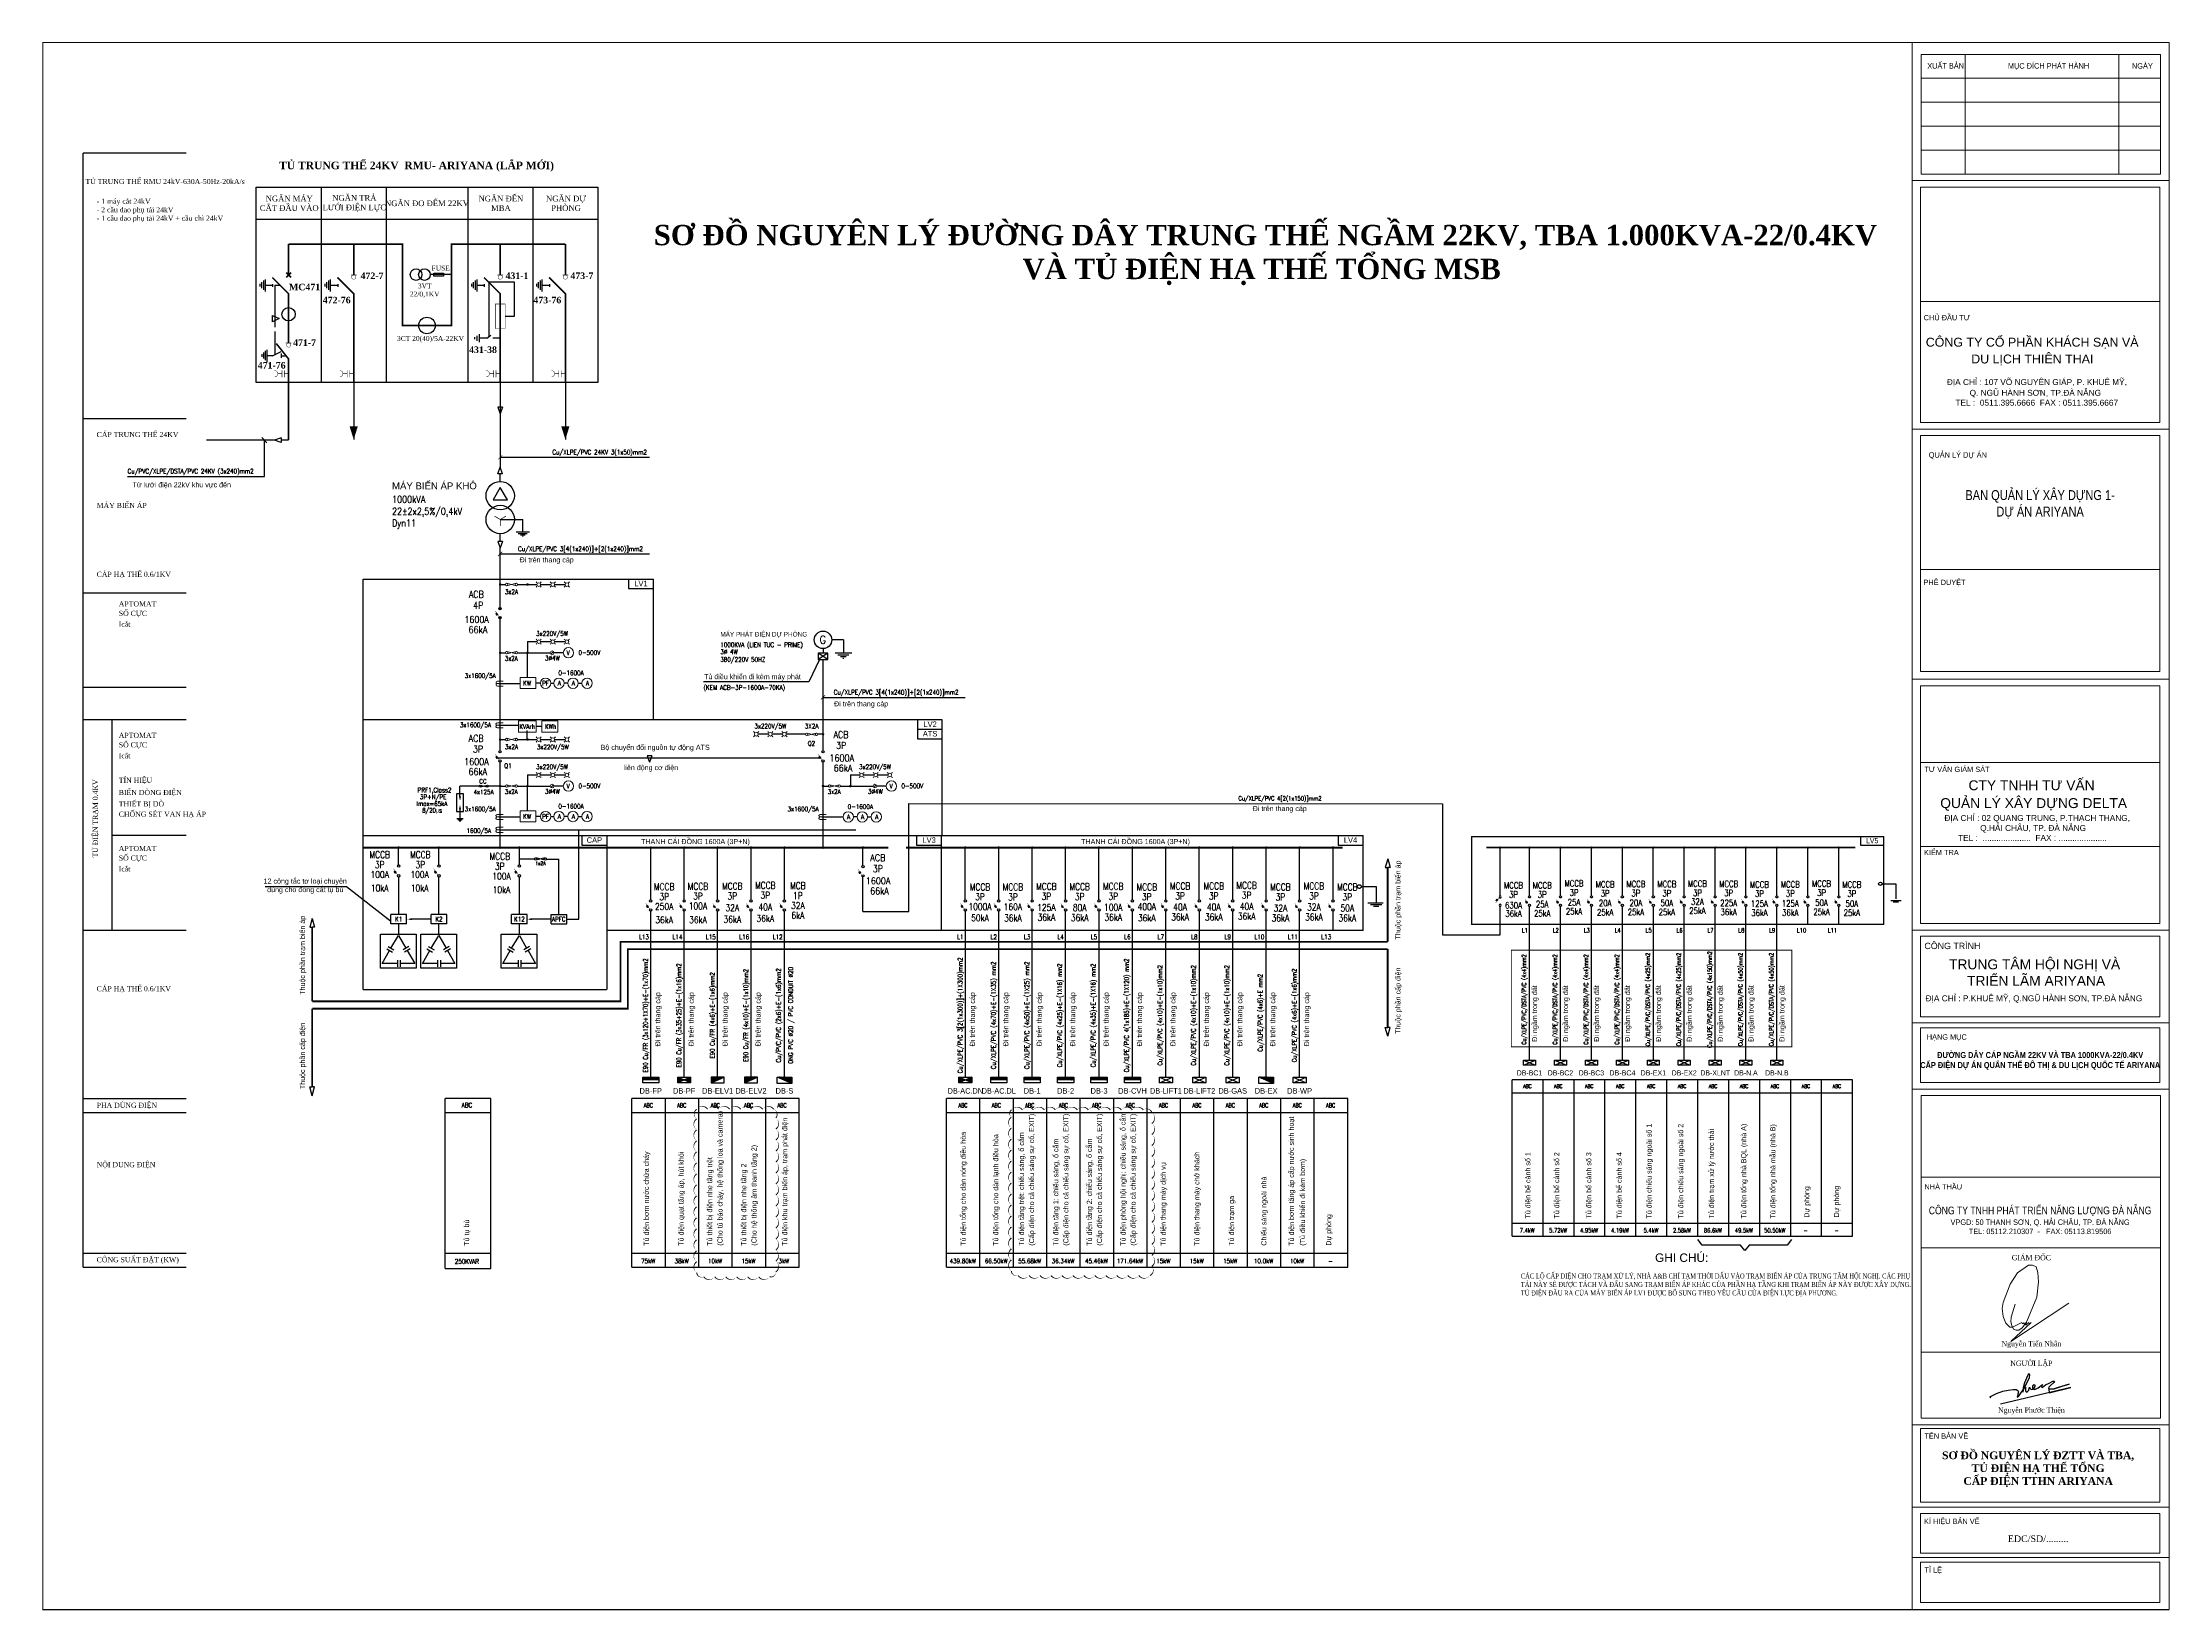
# Paper-space layout 'Layout1' of a CAD drawing. Extents: x 0.47 to 10.22, y 0.42 to 7.6.
# The model-space entities are those that its viewports show. They can reach past a viewport. Long polylines and large blocks are cut down to what shows.
import ezdxf
from ezdxf.enums import TextEntityAlignment as Align

# ---------------------------------------------------------------- set-up
doc = ezdxf.new("R2010")
doc.units = 0
doc.header["$LTSCALE"] = 800
doc.header["$MEASUREMENT"] = 0
for name, pattern in [('CENTER', [2, 1.25, -0.25, 0.25, -0.25]), ('CENTER2', [1.125, 0.75, -0.125, 0.125, -0.125]), ('DASHDOT', [25.4, 12.7, -6.35, 0, -6.35]), ('DASHED', [0.75, 0.5, -0.25]), ('DASHED2', [0.375, 0.25, -0.125]), ('HIDDEN', [2.3, 1.5, -0.8])]:
    doc.linetypes.add(name, pattern=pattern)
doc.layers.get('Defpoints').update_dxf_attribs({"color": 1})
for name, color, linetype, lineweight in [('0-----Control', 3, 'Continuous', 18), ('0----day', 4, 'Continuous', 25), ('0---TBD', 2, 'Continuous', 30), ('0-CON', 7, 'Continuous', 0), ('Escutcheondoor', 2, 'CENTER', 15)]:
    doc.layers.add(name, color=color, linetype=linetype, lineweight=lineweight)
for name, color, linetype in [('0-----Dia-Line', 4, 'Continuous'), ('0-----Dia-Text', 3, 'Continuous'), ('0-----E-equip', 2, 'Continuous'), ('0-----E-LINE', 4, 'Continuous'), ('0-----E-text', 3, 'Continuous'), ('0-----text', 3, 'Continuous'), ('0-----Textdien', 3, 'Continuous'), ('1. cot cao do', 6, 'TN-D300'), ('E-DB', 2, 'Continuous'), ('E-Revision', 30, 'Continuous'), ('NETTHAY', 7, 'Continuous'), ('NGUYENLY', 7, 'Continuous'), ('TBD', 2, 'Continuous'), ('TEXT', 7, 'Continuous'), ('Texttinhtoan', 7, 'Continuous'), ('XA-TT1', 7, 'Continuous')]:
    doc.layers.add(name, color=color, linetype=linetype)
doc.styles.add('GHS', font='nghia5.shx', dxfattribs={"width": 0.8, "bigfont": 'bigfont.shx'})
doc.styles.add('ROMANC1', font='ROMANC1.shx')
doc.styles.add('ROMANS1', font='ROMANS1.shx', dxfattribs={"width": 0.7})
doc.styles.get("Standard").update_dxf_attribs({"font": 'arial_0.ttf'})
doc.styles.add('style3', font='times_0.ttf')
doc.styles.add('TEXT1', font='VHARIAL.TTF', dxfattribs={"width": 0.85, "height": 200})
doc.styles.add('TTILEBLOCK1', font='VHELVEN0.TTF')
doc.styles.add('TXT', font='txt.shx', dxfattribs={"width": 0.5})
doc.styles.add('VNARIAL', font='VHTIME.TTF')
doc.styles.add('VNROMANS', font='vncc-sim.shx', dxfattribs={"width": 0.6, "bigfont": 'vns.shx'})
doc.linetypes.add('TN-D300', pattern='A,10,-0.64,["TN-D300",TXT,S=0.8,R=0,X=-0.1,Y=-0.4],-5.5', length=16.14)
doc.dimstyles.new('D2', dxfattribs={"dimtxt": 250, "dimasz": 120, "dimexe": 100, "dimexo": 0, "dimgap": 100, "dimtad": 1, "dimdec": 0, "dimzin": 0, "dimdsep": 46, "dimtxsty": 'VNROMANS', "dimsah": 1, "dimcen": 0.09, "dimdle": 180, "dimclrd": 1, "dimclre": 1, "dimclrt": 7, "dimadec": 0, "dimazin": 0, "dimtfac": 1, "dimtdec": 0, "dimtix": 1, "dimtmove": 2, "dimatfit": 3, "dimfxl": 1, "dimtolj": 1, "dimtzin": 0, "dimarcsym": 0})

# ---------------------------------------------------------------- blocks, each defined once
blk = doc.blocks.new('td')
at = {"layer": 'XA-TT1'}
blk.add_line((140017, 32493), (139555, 32493), dxfattribs=at)
at = {"layer": 'XA-TT1', "flags": 128}
for points in [[(139333, 32332), (139333, 32690)], [(139450, 32231), (139450, 32791)], [(139555, 32123), (139555, 32864)], [(139228, 32423), (139228, 32600)], [(140017, 32405), (140017, 32582)]]:
    blk.add_lwpolyline(points, dxfattribs=at)
blk = doc.blocks.new('*X3')
at = {"color": 0}
for p, q in [((153.2, 352.1), (154.9, 353.8)), ((153.3, 352), (155, 353.7)), ((153.4, 351.9), (155.1, 353.6)), ((153.5, 351.8), (155.2, 353.6)), ((153.6, 352.6), (154.8, 353.9)), ((153.6, 351.8), (155.3, 353.5)), ((153.7, 351.7), (155.4, 353.4)), ((153.8, 351.6), (155.6, 353.4)), ((153.9, 351.6), (155.7, 353.3)), ((154, 353.2), (154.7, 353.9)), ((154, 351.5), (155.8, 353.2)), ((154.1, 351.4), (155.8, 353.1)), ((154.2, 351.3), (155.5, 352.6)), ((154.3, 353.7), (154.6, 354)), ((154.3, 351.3), (155.1, 352)), ((154.4, 351.2), (154.8, 351.5))]:
    blk.add_line(p, q, dxfattribs=at)
blk = doc.blocks.new('N')
at = {"layer": '0---TBD'}
for p, q in [((413, -290), (468, -370)), ((468, -370), (589, -288)), ((531, -211), (586, -291))]:
    blk.add_line(p, q, dxfattribs=at)
at = {"layer": '0---TBD', "const_width": 29.4}
blk.add_lwpolyline([(210, -430), (743, -72)], dxfattribs=at)
at = {"layer": '0---TBD'}
for centre in [(0, 0), (800, 0)]:
    blk.add_circle(centre, 100, dxfattribs=at)
at = {"layer": '0---TBD', "xscale": 58.7430489610308, "yscale": 58.7430489610308, "zscale": 58.7430489610308, "rotation": 337.8096984042047}
blk.add_blockref('*X3', (-15728, -16042), dxfattribs=at)
blk = doc.blocks.new('W')
for p, q in [((-8.8, 1), (-1.2, -1)), ((-8.8, -1), (-1.2, 1))]:
    blk.add_line(p, q)
for centre in [(-9, 0), (-1, 0)]:
    blk.add_circle(centre, 1)
blk = doc.blocks.new('26')
at = {"layer": '0----day'}
blk.add_lwpolyline([(233, 0, 0, 100, 0), (0, 0, 100, 100, 0)], format="xyseb", dxfattribs=at)
blk = doc.blocks.new('p1')
at = {"layer": 'TBD'}
h = blk.add_hatch(dxfattribs=at)
h.set_pattern_fill('ANSI31', color=256, scale=150, style=0)
h.set_pattern_definition([(45, (-33575, -55100), (-13.258252, 13.258252), [])])
h.paths.add_polyline_path([(500, 0), (500, 175), (-500, 175), (-500, 0)])
for p, q in [((-500, 350), (500, 350)), ((-500, 0), (-500, 350)), ((-500, 175), (500, 175)), ((500, 0), (-500, 0)), ((500, 350), (500, 0))]:
    blk.add_line(p, q, dxfattribs=at)
blk = doc.blocks.new('di21')
at = {"layer": 'TBD'}
for p, q in [((-281, 73), (281, -73)), ((-281, -73), (281, 73))]:
    blk.add_line(p, q, dxfattribs=at)
for centre in [(-300, 0), (300, 0)]:
    blk.add_circle(centre, 75, dxfattribs=at)
blk = doc.blocks.new('DI28')
at = {"layer": 'TBD'}
for p, q in [((0, 0), (0, -575)), ((-176.875, -650), (176.875, -650)), ((-103.75, -725), (103.75, -725)), ((-30.625, -800), (30.625, -800))]:
    blk.add_line(p, q, dxfattribs=at)
at = {"layer": 'TBD', "color": 4}
blk.add_line((-250, -575), (250, -575), dxfattribs=at)
blk = doc.blocks.new('*X7')
at = {"color": 0}
for p, q in [((30675, 38842), (30681, 38848)), ((30675, 38816), (30699, 38840)), ((30675, 38789), (30717, 38831)), ((30675, 38763), (30736, 38823)), ((30675, 38736), (30754, 38815)), ((30675, 38710), (30773, 38807)), ((30675, 38683), (30791, 38799)), ((30675, 38656), (30810, 38791)), ((30675, 38630), (30828, 38783)), ((30675, 38603), (30847, 38775)), ((30675, 38577), (30865, 38767)), ((30675, 38550), (30883, 38759)), ((30675, 38524), (30902, 38751)), ((30678, 38500), (30920, 38743)), ((30704, 38500), (30939, 38735)), ((30731, 38500), (30957, 38727)), ((30757, 38500), (30976, 38718)), ((30784, 38500), (30994, 38710)), ((30810, 38500), (31013, 38702)), ((30837, 38500), (31031, 38694)), ((30863, 38500), (31049, 38686)), ((30890, 38500), (31068, 38678)), ((30916, 38500), (31086, 38670)), ((30943, 38500), (31105, 38662)), ((30969, 38500), (31123, 38654)), ((30996, 38500), (31142, 38646)), ((31022, 38500), (31160, 38638)), ((31049, 38500), (31179, 38630)), ((31075, 38500), (31197, 38622)), ((31102, 38500), (31215, 38614)), ((31128, 38500), (31234, 38605)), ((31155, 38500), (31252, 38597)), ((31181, 38500), (31271, 38589)), ((31208, 38500), (31289, 38581)), ((31234, 38500), (31308, 38573)), ((31261, 38500), (31326, 38565)), ((31288, 38500), (31345, 38557)), ((31314, 38500), (31363, 38549)), ((31341, 38500), (31381, 38541)), ((31367, 38500), (31400, 38533)), ((31394, 38500), (31418, 38525)), ((31420, 38500), (31437, 38517)), ((31447, 38500), (31455, 38509)), ((31473, 38500), (31474, 38501))]:
    blk.add_line(p, q, dxfattribs=at)
blk = doc.blocks.new('p2')
at = {"layer": 'TBD'}
for p, q in [((-400, 350), (400, 350)), ((-400, 350), (400, 0)), ((-400, 0), (-400, 350)), ((400, 0), (-400, 0)), ((400, 350), (400, 0))]:
    blk.add_line(p, q, dxfattribs=at)
blk.add_blockref('*X7', (-31075, -38500), dxfattribs=at)
blk = doc.blocks.new('p5')
at = {"layer": 'TBD'}
for p, q in [((-400, 175), (400, -175)), ((-400, 175), (400, 175)), ((-400, -175), (400, 175)), ((-400, -175), (-400, 175)), ((400, 175), (400, -175)), ((400, -175), (-400, -175))]:
    blk.add_line(p, q, dxfattribs=at)
blk = doc.blocks.new('*X10')
at = {"color": 0}
for p, q in [((32025, 38840), (32032, 38847)), ((32025, 38813), (32051, 38839)), ((32025, 38787), (32069, 38831)), ((32025, 38760), (32087, 38823)), ((32025, 38734), (32106, 38815)), ((32025, 38707), (32124, 38807)), ((32025, 38681), (32143, 38798)), ((32025, 38654), (32161, 38790)), ((32025, 38628), (32180, 38782)), ((32025, 38601), (32198, 38774)), ((32025, 38575), (32217, 38766)), ((32025, 38548), (32235, 38758)), ((32025, 38522), (32253, 38750)), ((32034, 38504), (32272, 38742)), ((32081, 38524), (32290, 38734)), ((32128, 38545), (32309, 38726)), ((32175, 38566), (32327, 38718)), ((32222, 38586), (32346, 38710)), ((32270, 38607), (32364, 38702)), ((32317, 38628), (32383, 38694)), ((32364, 38648), (32401, 38685)), ((32411, 38669), (32420, 38677)), ((32438, 38669), (32458, 38689)), ((32456, 38661), (32505, 38710)), ((32475, 38653), (32552, 38731)), ((32493, 38645), (32600, 38751)), ((32512, 38637), (32647, 38772)), ((32530, 38629), (32694, 38793)), ((32549, 38621), (32741, 38813)), ((32567, 38613), (32788, 38834)), ((32586, 38605), (32825, 38844)), ((32604, 38597), (32825, 38818)), ((32622, 38589), (32825, 38791)), ((32641, 38581), (32825, 38765)), ((32659, 38572), (32825, 38738)), ((32678, 38564), (32825, 38712)), ((32696, 38556), (32825, 38685)), ((32715, 38548), (32825, 38659)), ((32733, 38540), (32825, 38632)), ((32752, 38532), (32825, 38606)), ((32770, 38524), (32825, 38579)), ((32788, 38516), (32825, 38553)), ((32807, 38508), (32825, 38526))]:
    blk.add_line(p, q, dxfattribs=at)
blk = doc.blocks.new('p3')
at = {"layer": 'TBD'}
for p, q in [((-400, 175), (400, 175)), ((-400, 175), (400, -175)), ((-400, -175), (400, 175)), ((-400, -175), (-400, 175)), ((400, 175), (400, -175)), ((400, -175), (-400, -175))]:
    blk.add_line(p, q, dxfattribs=at)
blk.add_blockref('*X10', (-32425, -38675), dxfattribs=at)

msp = doc.modelspace()

# ---------------------------------------------------------------- linework, layer by layer
at = {"color": 7, "linetype": 'HIDDEN', "ltscale": 3000}
for p, q in [((450458, 362855), (450458, 351335)), ((454298, 362855), (454298, 351335)), ((459098, 362855), (459098, 351335)), ((462938, 362855), (462938, 351335)), ((466778, 360935), (446618, 360935))]:
    msp.add_line(p, q, dxfattribs=at)
at = {"color": 7}
for p, q in [((454298, 359495), (455258, 359495)), ((459098, 359495), (458138, 359495)), ((458138, 357693), (456890, 357693)), ((459516, 353887), (459516, 353999)), ((459660, 353795), (459660, 354091)), ((459804, 353703), (459804, 354183)), ((460221, 353943), (459804, 353943)), ((460221, 353943), (460468, 354130)), ((461018, 353951), (460591, 353951)), ((447591, 352909), (448107, 353167)), ((448107, 353038), (448107, 352781)), ((448107, 352909), (448391, 352904)), ((452378, 351335), (452378, 347975)), ((464858, 351335), (464858, 347975)), ((447261, 347785), (446956, 348091)), ((447109, 345793), (447109, 347938)), ((439048, 345793), (447109, 345793)), ((540755, 310221), (520682, 310221)), ((460468, 309125), (457768, 309125)), ((457768, 299111), (457768, 309125)), ((460468, 299111), (460468, 309125)), ((478639, 309125), (468785, 309125)), ((510984, 309125), (487334, 309125)), ((520682, 309455), (540755, 309455)), ((457768, 308298), (460468, 308298)), ((468785, 308298), (478639, 308298)), ((487334, 308298), (510984, 308298)), ((520682, 301785), (540755, 301785)), ((520682, 301020), (540755, 301020)), ((457768, 300015), (460468, 300015)), ((468785, 300015), (478639, 300015)), ((487334, 300015), (510984, 300015)), ((457768, 299111), (460468, 299111)), ((468785, 299188), (478639, 299188)), ((487334, 299188), (510984, 299188))]:
    msp.add_line(p, q, dxfattribs=at)
at = {"color": 7, "linetype": 'HIDDEN', "ltscale": 2000}
for p, q in [((448058, 357047), (447729, 357047)), ((447729, 357047), (447729, 354601)), ((447729, 354348), (447729, 352978))]:
    msp.add_line(p, q, dxfattribs=at)
at = {"color": 7, "linetype": 'DASHDOT', "ltscale": 70}
msp.add_line((461018, 351335), (461018, 349883), dxfattribs=at)
at = {"color": 7, "linetype": 'CENTER'}
for p, q in [((452934, 339744), (470051, 339744)), ((452934, 331452), (452934, 339744)), ((470051, 331452), (470051, 339744)), ((487079, 331452), (452934, 331452)), ((452934, 315548), (452934, 331452)), ((487079, 324625), (487079, 331452)), ((452934, 324625), (511888, 324625)), ((467305, 324625), (467305, 315548)), ((487040, 319023), (487040, 324625)), ((511888, 319023), (511888, 324625)), ((518287, 324572), (542592, 324572)), ((518287, 324572), (518287, 319385)), ((542592, 319385), (542592, 324572)), ((511888, 319023), (467305, 319023)), ((542592, 319385), (518287, 319385)), ((452934, 315548), (467275, 315548))]:
    msp.add_line(p, q, dxfattribs=at)
at = {"color": 7, "linetype": 'DASHED2', "ltscale": 2}
for p, q in [((460866, 329212), (469722, 329212)), ((468074, 329212), (479846, 329212)), ((461011, 324968), (481985, 324968)), ((465646, 319700), (465646, 324968)), ((463032, 323246), (462152, 323246)), ((463751, 323246), (464479, 323246)), ((464479, 319973), (464479, 323246)), ((464946, 319700), (465646, 319700))]:
    msp.add_line(p, q, dxfattribs=at)
at = {"color": 7, "linetype": 'HIDDEN', "ltscale": 0.2}
for p, q in [((513344, 323250), (513204, 322737)), ((513204, 322737), (513344, 322737)), ((513344, 323250), (513484, 322737)), ((513484, 322737), (513344, 322737)), ((449931, 319741), (449791, 319229)), ((449791, 319229), (449931, 319229)), ((449931, 319741), (450071, 319229)), ((450071, 319229), (449931, 319229)), ((513344, 312804), (513204, 313316)), ((513204, 313316), (513344, 313316)), ((513344, 312804), (513484, 313316)), ((513484, 313316), (513344, 313316)), ((449931, 309295), (449791, 309808)), ((449791, 309808), (449931, 309808)), ((449931, 309295), (450071, 309808)), ((450071, 309808), (449931, 309808))]:
    msp.add_line(p, q, dxfattribs=at)
at = {"color": 7}
for points in [[(442496, 364848), (436417, 364848)], [(461306, 355241), (461865, 355241), (461865, 357240), (460345, 357240), (460345, 354037)], [(447598, 354908), (447598, 355292), (447982, 355100), (447598, 354908)], [(442496, 349202), (436417, 349202)], [(442496, 338912), (436417, 338912)], [(442496, 333353), (436417, 333353)], [(442496, 331452), (436417, 331452)], [(520682, 301020), (520682, 310221)], [(520682, 301020), (520682, 310221)], [(522507, 301020), (522507, 310221)], [(524331, 301020), (524331, 310221)], [(526156, 301020), (526156, 310221)], [(527981, 301020), (527981, 310221)], [(529806, 301020), (529806, 310221)], [(531631, 301020), (531631, 310221)], [(533455, 301020), (533455, 310221)], [(535280, 301020), (535280, 310221)], [(537105, 301020), (537105, 310221)], [(538930, 301020), (538930, 310221)], [(540755, 301020), (540755, 310221)], [(468785, 299188), (468785, 309125)], [(470756, 299188), (470756, 309125)], [(472727, 299188), (472727, 309125)], [(474698, 299188), (474698, 309125)], [(476668, 299188), (476668, 309125)], [(478639, 299188), (478639, 309125)], [(487334, 299188), (487334, 309125)], [(489305, 299188), (489305, 309125)], [(491276, 299188), (491276, 309125)], [(493247, 299188), (493247, 309125)], [(495217, 299188), (495217, 309125)], [(497188, 299188), (497188, 309125)], [(499159, 299188), (499159, 309125)], [(501130, 299188), (501130, 309125)], [(503101, 299188), (503101, 309125)], [(503101, 299188), (503101, 309125)], [(505071, 299188), (505071, 309125)], [(507042, 299188), (507042, 309125)], [(509013, 299188), (509013, 309125)], [(510984, 299188), (510984, 309125)]]:
    msp.add_lwpolyline(points, dxfattribs=at)
at = {"color": 7, "linetype": 'HIDDEN', "ltscale": 3000}
msp.add_lwpolyline([(446618, 362855), (466778, 362855), (466778, 351335), (446618, 351335)], close=True, dxfattribs=at)
at = {"color": 7}
for points in [[(457106, 357789), (457682, 357789), (457682, 357597), (457106, 357597)], [(458444, 326046), (458845, 326046), (458845, 327079), (458444, 327079)]]:
    msp.add_lwpolyline(points, close=True, dxfattribs=at)
for points in [[(452378, 347975, 0, 480, 0), (452378, 348743, 480, 480, 0)], [(464858, 347975, 0, 480, 0), (464858, 348743, 480, 480, 0)], [(458645, 326685, 0, 128, 0), (458645, 326947, 128, 128, 0)], [(458645, 326439, 0, 128, 0), (458645, 326178, 128, 128, 0)]]:
    msp.add_lwpolyline(points, format="xyseb", dxfattribs=at)
at = {"color": 7, "const_width": 42.2}
msp.add_lwpolyline([(461358, 343455), (461017, 343260)], dxfattribs=at)
at = {"color": 7, "linetype": 'CENTER'}
for points in [[(468578, 339744), (468578, 339185), (470051, 339185)], [(485627, 331452), (485627, 330893), (487079, 330893)], [(485627, 330893), (485627, 330335), (487100, 330335)], [(465833, 324625), (465833, 324066), (467305, 324066)], [(485568, 324625), (485568, 324066), (487040, 324066)], [(510416, 324625), (510416, 324066), (511888, 324066)], [(541228, 324572), (541228, 324055), (542592, 324055)]]:
    msp.add_lwpolyline(points, dxfattribs=at)
at = {"color": 7, "linetype": 'HIDDEN', "ltscale": 0.5, "const_width": 108}
for points in [[(513344, 318368), (513344, 322737)], [(449931, 314860), (449931, 319229)], [(449931, 314860), (468108, 314860), (468108, 318368), (513344, 318368)], [(449931, 314428), (468540, 314428), (468540, 317936), (513344, 317936)], [(513344, 317936), (513344, 313316)], [(449931, 314428), (449931, 309808)]]:
    msp.add_lwpolyline(points, dxfattribs=at)
at = {"color": 7, "linetype": 'CENTER2'}
for points in [[(453963, 318814), (456066, 318814), (456066, 316820), (453963, 316820)], [(456335, 318814), (458438, 318814), (458438, 316820), (456335, 316820)], [(461079, 318814), (463182, 318814), (463182, 316820), (461079, 316820)]]:
    msp.add_lwpolyline(points, close=True, dxfattribs=at)
at = {"color": 7}
for centre, radius in [((456054, 357693), 341), ((456549, 357693), 341), ((448538, 355355), 391), ((456698, 354695), 488)]:
    msp.add_circle(centre, radius, dxfattribs=at)
at = {"layer": '0-----Control', "color": 7}
for p, q in [((463133, 339578), (463184, 339528)), ((463184, 339324), (463133, 339273)), ((463438, 339578), (463388, 339528)), ((463388, 339324), (463438, 339273)), ((463965, 339578), (464016, 339528)), ((464016, 339324), (463965, 339273)), ((464270, 339578), (464219, 339528)), ((464219, 339324), (464270, 339273)), ((464797, 339578), (464847, 339528)), ((464847, 339324), (464797, 339273)), ((465102, 339578), (465051, 339528)), ((465051, 339324), (465102, 339273)), ((463133, 336211), (463184, 336160)), ((463438, 336211), (463387, 336160)), ((463965, 336211), (464016, 336160)), ((464270, 336211), (464219, 336160)), ((464796, 336211), (464847, 336160)), ((465101, 336211), (465051, 336160)), ((463184, 335956), (463133, 335906)), ((463387, 335956), (463438, 335906)), ((464016, 335956), (463965, 335906)), ((464150, 335481), (463997, 335329)), ((464219, 335956), (464270, 335906)), ((464847, 335956), (464796, 335906)), ((465051, 335956), (465101, 335906)), ((460831, 333584), (461191, 333584)), ((461191, 333736), (460851, 333736)), ((461191, 333431), (460851, 333431)), ((460831, 331126), (461190, 331126)), ((461190, 331278), (460850, 331278)), ((461190, 330973), (460850, 330973)), ((463133, 330440), (463184, 330390)), ((463184, 330186), (463133, 330135)), ((463438, 330440), (463387, 330390)), ((463387, 330186), (463438, 330135)), ((463965, 330440), (464016, 330390)), ((464016, 330186), (463965, 330135)), ((464270, 330440), (464219, 330390)), ((464219, 330186), (464270, 330135)), ((464796, 330440), (464847, 330390)), ((464847, 330186), (464796, 330135)), ((465101, 330440), (465050, 330390)), ((465050, 330186), (465101, 330135)), ((475960, 330754), (476011, 330703)), ((476011, 330500), (475960, 330449)), ((476265, 330754), (476214, 330703)), ((476214, 330500), (476265, 330449)), ((476791, 330754), (476842, 330703)), ((476842, 330500), (476791, 330449)), ((477096, 330754), (477046, 330703)), ((477046, 330500), (477096, 330449)), ((477623, 330754), (477674, 330703)), ((477674, 330500), (477623, 330449)), ((477928, 330754), (477877, 330703)), ((477877, 330500), (477928, 330449)), ((463133, 328352), (463184, 328301)), ((463184, 328097), (463133, 328047)), ((463438, 328352), (463387, 328301)), ((463387, 328097), (463438, 328047)), ((463964, 328352), (464015, 328301)), ((464015, 328097), (463964, 328047)), ((464149, 327622), (463997, 327470)), ((464269, 328352), (464219, 328301)), ((464219, 328097), (464269, 328047)), ((464796, 328352), (464847, 328301)), ((464847, 328097), (464796, 328047)), ((465101, 328352), (465050, 328301)), ((465050, 328097), (465101, 328047)), ((482173, 328352), (482224, 328301)), ((482224, 328097), (482173, 328047)), ((482478, 328352), (482427, 328301)), ((482427, 328097), (482478, 328047)), ((483004, 328352), (483055, 328301)), ((483055, 328097), (483004, 328047)), ((483189, 327622), (483036, 327470)), ((483309, 328352), (483258, 328301)), ((483258, 328097), (483309, 328047)), ((483836, 328352), (483887, 328301)), ((483887, 328097), (483836, 328047)), ((484141, 328352), (484090, 328301)), ((484090, 328097), (484141, 328047)), ((460831, 325725), (461190, 325725)), ((460831, 324968), (461190, 324968)), ((461190, 325877), (460850, 325877)), ((461190, 325573), (460850, 325573)), ((461190, 325120), (460850, 325120)), ((461190, 324816), (460850, 324816)), ((479870, 325725), (480230, 325725)), ((480230, 325877), (479890, 325877)), ((480230, 325573), (479890, 325573))]:
    msp.add_line(p, q, dxfattribs=at)
at = {"layer": '0-----Control', "color": 7, "linetype": 'Continuous', "const_width": 35.9}
for points in [[(460993, 335405, 1), (461029, 335405, 1)], [(460993, 327546, 1), (461028, 327546, 1)]]:
    msp.add_lwpolyline(points, format="xyb", close=True, dxfattribs=at)
at = {"layer": '0-----Control', "color": 7}
for points in [[(462184, 333952), (462184, 333289), (463115, 333289), (463115, 333952)], [(463128, 331390), (463128, 330727), (462091, 330727), (462091, 331390)], [(464404, 331390), (464404, 330727), (463474, 330727), (463474, 331390)], [(462184, 326093), (462184, 325430), (463114, 325430), (463114, 326093)]]:
    msp.add_lwpolyline(points, close=True, dxfattribs=at)
for centre, radius in [((463286, 339426), 108), ((464117, 339426), 108), ((464949, 339426), 108), ((463286, 336058), 108), ((464117, 336058), 108), ((464949, 336058), 108), ((464073, 335405), 108), ((465041, 335405), 306), ((463693, 333608), 306), ((464481, 333608), 306), ((465308, 333608), 306), ((466135, 333608), 306), ((463286, 330288), 108), ((464117, 330288), 108), ((464949, 330288), 108), ((476112, 330601), 108), ((476944, 330601), 108), ((477776, 330601), 108), ((463285, 328199), 108), ((464073, 327546), 108), ((464117, 328199), 108), ((465041, 327546), 306), ((464948, 328199), 108), ((482325, 328199), 108), ((483113, 327546), 108), ((483157, 328199), 108), ((484081, 327546), 306), ((483988, 328199), 108), ((463692, 325749), 306), ((464480, 325749), 306), ((465307, 325749), 306), ((466134, 325749), 306), ((481537, 325725), 306), ((482364, 325725), 306), ((483191, 325725), 306)]:
    msp.add_circle(centre, radius, dxfattribs=at)
for centre, radius, start, end in [((460845, 333659), 76.7, 85.34605, 259.76633), ((460845, 333508), 76.9, 100.36281, 274.48644), ((460844, 331201), 76.7, 85.34605, 259.76633), ((460844, 331050), 76.9, 100.36281, 274.48644), ((460844, 325800), 76.7, 85.34605, 259.76633), ((460844, 325649), 76.9, 100.36281, 274.48644), ((460844, 325044), 76.7, 85.34605, 259.76633), ((460844, 324892), 76.9, 100.36281, 274.48644), ((479884, 325800), 76.7, 85.34605, 259.76633), ((479884, 325649), 76.9, 100.36281, 274.48644)]:
    msp.add_arc(centre, radius, start, end, dxfattribs=at)
at = {"layer": '0-----Dia-Line', "color": 7}
for p, q in [((461018, 350135), (461018, 346344)), ((447709, 347938), (443705, 347938)), ((448098, 348076), (447709, 347938)), ((448098, 347799), (447709, 347938)), ((448098, 348076), (448098, 347799)), ((448538, 347938), (448098, 347938)), ((461018, 345500), (461018, 345955)), ((461011, 341968), (461011, 342423)), ((461011, 337939), (461011, 341598)), ((461011, 329630), (461011, 337537)), ((480050, 329630), (480050, 334999)), ((461011, 323917), (461011, 328961)), ((480050, 323917), (480050, 328961)), ((469891, 320844), (469891, 323917)), ((471862, 320844), (471862, 323917)), ((473833, 320844), (473833, 323917)), ((475804, 320844), (475804, 323917)), ((477774, 320844), (477774, 323917)), ((482402, 322855), (482402, 323917)), ((485111, 320148), (485111, 323917)), ((488438, 320844), (488438, 323917)), ((490409, 320844), (490409, 323917)), ((492379, 320844), (492379, 323917)), ((494350, 320844), (494350, 323917)), ((496321, 320844), (496321, 323917)), ((498292, 320844), (498292, 323917)), ((500263, 320844), (500263, 323917)), ((502233, 320844), (502233, 323917)), ((504204, 320844), (504204, 323917)), ((506177, 320844), (506177, 323917)), ((508148, 320844), (508148, 323917)), ((510119, 320844), (510119, 323917)), ((519970, 321072), (519970, 323917)), ((521704, 321072), (521704, 323917)), ((523531, 321072), (523531, 323917)), ((525355, 321072), (525355, 323917)), ((527180, 321072), (527180, 323917)), ((529005, 321072), (529005, 323917)), ((530824, 321072), (530824, 323917)), ((532653, 321072), (532653, 323917)), ((534465, 321072), (534465, 323917)), ((536290, 321072), (536290, 323917)), ((538115, 321072), (538115, 323917)), ((539940, 321072), (539940, 323917)), ((482402, 320148), (482402, 322186)), ((469893, 319023), (469893, 320174)), ((471864, 319023), (471864, 320174)), ((473835, 319023), (473835, 320174)), ((475805, 319023), (475805, 320174)), ((477776, 319023), (477776, 320174)), ((482402, 320148), (485111, 320148)), ((488442, 319023), (488442, 320174)), ((490413, 319023), (490413, 320174)), ((492383, 319023), (492383, 320174)), ((494354, 319023), (494354, 320174)), ((496325, 319023), (496325, 320174)), ((498296, 319023), (498296, 320174)), ((500267, 319023), (500267, 320174)), ((502238, 319023), (502238, 320174)), ((504208, 319023), (504208, 320174)), ((506179, 319023), (506179, 320174)), ((508150, 319023), (508150, 320174)), ((510121, 319023), (510121, 320174)), ((519970, 318785), (519970, 320452)), ((521707, 319385), (521707, 320452)), ((523532, 319385), (523532, 320452)), ((525357, 319385), (525357, 320452)), ((527182, 319385), (527182, 320452)), ((529007, 319385), (529007, 320452)), ((530831, 319385), (530831, 320452)), ((532651, 319385), (532651, 320452)), ((534467, 319385), (534467, 320452)), ((536291, 319385), (536291, 320452)), ((538116, 319385), (538116, 320452)), ((539941, 319385), (539941, 320452)), ((469893, 310393), (469893, 319023)), ((471864, 310393), (471864, 319023)), ((473835, 310393), (473835, 319023)), ((475805, 310393), (475805, 319023)), ((477776, 310393), (477776, 319023)), ((488442, 310393), (488442, 319023)), ((490413, 310393), (490413, 319023)), ((492383, 310393), (492383, 319023)), ((494354, 310393), (494354, 319023)), ((496325, 310393), (496325, 319023)), ((498296, 310393), (498296, 319023)), ((500267, 310393), (500267, 319023)), ((502238, 310393), (502238, 319023)), ((504208, 310393), (504208, 319023)), ((506179, 310393), (506179, 319023)), ((508150, 310393), (508150, 319023)), ((521705, 311395), (521705, 319385)), ((523532, 311395), (523532, 319385)), ((525357, 311395), (525357, 319385)), ((527182, 311395), (527182, 319385)), ((529007, 311395), (529007, 319385)), ((530826, 311395), (530826, 319385)), ((532654, 311395), (532654, 319385)), ((534467, 311395), (534467, 319385)), ((536291, 311395), (536291, 319385))]:
    msp.add_line(p, q, dxfattribs=at)
at = {"layer": '0-----Dia-Line', "color": 7, "linetype": 'HIDDEN', "ltscale": 5}
for p, q in [((460974, 339426), (461323, 339426)), ((462042, 339426), (463178, 339426)), ((463394, 339426), (464010, 339426)), ((464225, 339426), (464841, 339426)), ((460974, 335405), (461323, 335405)), ((462042, 335405), (463965, 335405)), ((462626, 336058), (463178, 336058)), ((462626, 336058), (462626, 335405)), ((462626, 333952), (462626, 335405)), ((463394, 336058), (464010, 336058)), ((464735, 335405), (464181, 335405)), ((464225, 336058), (464841, 336058)), ((460944, 333584), (462191, 333584)), ((463386, 333608), (463115, 333608)), ((463999, 333608), (464175, 333608)), ((465002, 333608), (464787, 333608)), ((465614, 333608), (465829, 333608)), ((460974, 330288), (461323, 330288)), ((462042, 330288), (463178, 330288)), ((463394, 330288), (464009, 330288)), ((464225, 330288), (464841, 330288)), ((476836, 330601), (476220, 330601)), ((477668, 330601), (477052, 330601)), ((479020, 330601), (477883, 330601)), ((480088, 330601), (479738, 330601)), ((459784, 327546), (458645, 327546)), ((458645, 326947), (458645, 327546)), ((461011, 327546), (460323, 327546)), ((460973, 327546), (461322, 327546)), ((462041, 327546), (463965, 327546)), ((462626, 328199), (463177, 328199)), ((462626, 328199), (462626, 327546)), ((462626, 326093), (462626, 327546)), ((463393, 328199), (464009, 328199)), ((464735, 327546), (464181, 327546)), ((464225, 328199), (464841, 328199)), ((480013, 327546), (480362, 327546)), ((481081, 327546), (483005, 327546)), ((481665, 328199), (482217, 328199)), ((481665, 328199), (481665, 327546)), ((482433, 328199), (483049, 328199)), ((483775, 327546), (483221, 327546)), ((483265, 328199), (483880, 328199)), ((460944, 325725), (462191, 325725)), ((463386, 325749), (463114, 325749)), ((463998, 325749), (464174, 325749)), ((465001, 325749), (464786, 325749)), ((465613, 325749), (465828, 325749)), ((479984, 325725), (481230, 325725)), ((482057, 325725), (481843, 325725)), ((482670, 325725), (482884, 325725)), ((456937, 319700), (455818, 319700)), ((464011, 319700), (462892, 319700))]:
    msp.add_line(p, q, dxfattribs=at)
at = {"layer": '0-----Dia-Line', "color": 7}
msp.add_lwpolyline([(461021, 345155), (460595, 344417), (461447, 344417)], close=True, dxfattribs=at)
for points, const_width in [([(460677, 343457), (461017, 343260)], 42.2), ([(461017, 343260), (461016, 342867)], 42.2), ([(483891, 323917), (452934, 323917)], 108), ([(510690, 323917), (484937, 323917)], 108), ([(540925, 323917), (519165, 323917)], 100)]:
    msp.add_lwpolyline(points, dxfattribs=dict(at, const_width=const_width))
at = {"layer": '0-----Dia-Line', "color": 7, "const_width": 74.4}
for points in [[(460974, 339426, -1), (461048, 339426, -1)], [(462589, 339426, -1), (462663, 339426, -1)], [(460974, 335405, -1), (461048, 335405, -1)], [(462589, 335405, -1), (462663, 335405, -1)], [(460974, 330288, -1), (461048, 330288, -1)], [(462588, 330288, -1), (462663, 330288, -1)], [(480088, 330601, 1), (480013, 330601, 1)], [(460973, 327546, -1), (461048, 327546, -1)], [(462588, 327546, -1), (462663, 327546, -1)], [(480013, 327546, -1), (480088, 327546, -1)], [(481628, 327546, -1), (481703, 327546, -1)]]:
    msp.add_lwpolyline(points, format="xyb", close=True, dxfattribs=at)
at = {"layer": '0-----Dia-Line', "color": 7}
msp.add_lwpolyline([(485113, 323917), (485113, 326510), (516580, 326504), (516580, 318785), (519970, 318785)], dxfattribs=at)
at = {"layer": '0-----E-equip', "color": 7}
for p, q in [((461156, 349883), (460880, 349883)), ((460880, 349883), (461018, 349494)), ((461156, 349883), (461018, 349494)), ((460880, 345955), (461018, 346344)), ((461156, 345955), (461018, 346344)), ((461156, 345955), (460880, 345955)), ((461017, 343260), (462348, 343260)), ((462746, 342507), (461950, 342507)), ((462613, 342423), (462083, 342423)), ((462348, 342507), (462348, 343260)), ((461156, 341968), (460880, 341968)), ((460880, 341968), (461018, 341579)), ((461156, 341968), (461018, 341579)), ((462481, 342339), (462215, 342339)), ((462374, 342256), (462321, 342256)), ((480761, 335391), (481743, 335391)), ((480925, 335288), (481580, 335288)), ((481089, 335185), (481416, 335185)), ((481220, 335082), (481285, 335082)), ((469954, 329336), (469678, 329336)), ((469678, 329336), (469816, 328947)), ((469954, 329336), (469816, 328947)), ((455499, 319973), (454565, 319973)), ((454565, 319427), (454565, 319973)), ((455499, 319427), (455499, 319973)), ((457871, 319973), (456937, 319973)), ((456937, 319427), (456937, 319973)), ((457871, 319427), (457871, 319973)), ((462615, 319973), (461681, 319973)), ((461681, 319427), (461681, 319973)), ((462615, 319427), (462615, 319973)), ((464011, 319973), (464946, 319973)), ((464011, 319427), (464011, 319973)), ((464946, 319427), (464946, 319973)), ((512171, 320664), (513078, 320664)), ((512334, 320561), (512989, 320561)), ((512498, 320457), (512825, 320457)), ((543005, 320809), (543611, 320809)), ((543156, 320714), (543459, 320714)), ((455499, 319427), (454565, 319427)), ((457871, 319427), (456937, 319427)), ((462615, 319427), (461681, 319427)), ((464011, 319427), (464946, 319427)), ((454323, 317948), (454662, 317753)), ((454404, 318087), (454742, 317892)), ((454953, 317279), (454953, 316888)), ((455114, 317279), (455114, 316888)), ((455629, 318087), (455291, 317892)), ((455710, 317948), (455372, 317753)), ((456695, 317948), (457033, 317753)), ((456776, 318087), (457114, 317892)), ((457325, 317279), (457325, 316888)), ((457486, 317279), (457486, 316888)), ((458001, 318087), (457663, 317892)), ((458082, 317948), (457744, 317753)), ((461439, 317948), (461777, 317753)), ((461520, 318087), (461858, 317892)), ((462069, 317279), (462069, 316888)), ((462230, 317279), (462230, 316888)), ((462745, 318087), (462407, 317892)), ((462825, 317948), (462487, 317753))]:
    msp.add_line(p, q, dxfattribs=at)
for points in [[(454574, 317989), (455029, 318734), (455460, 317989)], [(456946, 317989), (457401, 318734), (457831, 317989)], [(461689, 317989), (462145, 318734), (462575, 317989)], [(454953, 317091), (454055, 317091), (454493, 317850)], [(455540, 317850), (455978, 317091), (455114, 317091)], [(457325, 317091), (456427, 317091), (456865, 317850)], [(457912, 317850), (458350, 317091), (457486, 317091)], [(462069, 317091), (461171, 317091), (461609, 317850)], [(462656, 317850), (463094, 317091), (462230, 317091)]]:
    msp.add_lwpolyline(points, dxfattribs=at)
for centre, radius in [((461017, 344663), 837), ((461017, 343260), 837), ((480050, 336162), 516)]:
    msp.add_circle(centre, radius, dxfattribs=at)
at = {"layer": '0-----E-LINE', "color": 7}
for p, q in [((481252, 336162), (480567, 336162)), ((481252, 336162), (481252, 335391)), ((480050, 335645), (480050, 335377)), ((458645, 326178), (458645, 326046)), ((455028, 322900), (455028, 323917)), ((457400, 322900), (457400, 323917)), ((462144, 322900), (462144, 323917)), ((455032, 319973), (455032, 322181)), ((457404, 319973), (457404, 322181)), ((462148, 319973), (462148, 322181)), ((511783, 321618), (512661, 321618)), ((512661, 321618), (512661, 320664)), ((542494, 321788), (543308, 321788)), ((543308, 321788), (543308, 320905)), ((455032, 318814), (455032, 319427)), ((457404, 318814), (457404, 319427)), ((462148, 318814), (462148, 319427))]:
    msp.add_line(p, q, dxfattribs=at)
at = {"layer": '0-----E-LINE', "color": 7, "linetype": 'Continuous'}
msp.add_line((458645, 326940), (458645, 327546), dxfattribs=at)
at = {"layer": '0-----E-LINE', "color": 7}
for points, const_width in [([(454992, 323917, -1), (455067, 323917, -1)], 74.4), ([(457364, 323917, -1), (457439, 323917, -1)], 74.4), ([(460973, 323917, -1), (461048, 323917, -1)], 74.4), ([(462108, 323917, -1), (462182, 323917, -1)], 74.4), ([(469855, 323917, -1), (469930, 323917, -1)], 74.4), ([(471826, 323917, -1), (471901, 323917, -1)], 74.4), ([(473797, 323917, -1), (473872, 323917, -1)], 74.4), ([(475768, 323917, -1), (475842, 323917, -1)], 74.4), ([(477741, 323917, -1), (477815, 323917, -1)], 74.4), ([(480013, 323917, -1), (480088, 323917, -1)], 74.4), ([(482366, 323917, -1), (482441, 323917, -1)], 74.4), ([(485075, 323917, -1), (485149, 323917, -1)], 74.4), ([(488401, 323917, -1), (488475, 323917, -1)], 74.4), ([(490371, 323917, -1), (490446, 323917, -1)], 74.4), ([(492342, 323917, -1), (492417, 323917, -1)], 74.4), ([(494313, 323917, -1), (494387, 323917, -1)], 74.4), ([(496284, 323917, -1), (496358, 323917, -1)], 74.4), ([(498255, 323917, -1), (498329, 323917, -1)], 74.4), ([(500225, 323917, -1), (500300, 323917, -1)], 74.4), ([(502196, 323917, -1), (502271, 323917, -1)], 74.4), ([(504167, 323917, -1), (504241, 323917, -1)], 74.4), ([(506140, 323917, -1), (506215, 323917, -1)], 74.4), ([(508117, 323917, -1), (508192, 323917, -1)], 74.4), ([(510083, 323917, -1), (510158, 323917, -1)], 74.4), ([(519937, 323917, -1), (520006, 323917, -1)], 68.9), ([(521669, 323917, -1), (521738, 323917, -1)], 68.9), ([(523496, 323917, -1), (523565, 323917, -1)], 68.9), ([(525327, 323917, -1), (525396, 323917, -1)], 68.9), ([(527147, 323917, -1), (527216, 323917, -1)], 68.9), ([(528972, 323917, -1), (529041, 323917, -1)], 68.9), ([(530791, 323917, -1), (530860, 323917, -1)], 68.9), ([(532618, 323917, -1), (532687, 323917, -1)], 68.9), ([(534432, 323917, -1), (534501, 323917, -1)], 68.9), ([(536257, 323917, -1), (536326, 323917, -1)], 68.9), ([(538082, 323917, -1), (538151, 323917, -1)], 68.9), ([(539906, 323917, -1), (539975, 323917, -1)], 68.9), ([(462124, 323247, 1), (462164, 323247, 1)], 39.9)]:
    msp.add_lwpolyline(points, format="xyb", close=True, dxfattribs=dict(at, const_width=const_width))
for centre, radius in [((511672, 321617), 110), ((542392, 321787), 102)]:
    msp.add_circle(centre, radius, dxfattribs=at)
at = {"layer": '0-----E-text', "color": 7}
msp.add_lwpolyline([(537157, 300809), (536903, 300486), (534649, 300486), (534395, 300163), (534141, 300486), (531888, 300486), (531634, 300809)], dxfattribs=at)
at = {"layer": '0-----Textdien', "color": 7}
for p, q in [((436417, 299188), (436417, 364848)), ((438114, 331452), (438114, 319023)), ((442496, 319023), (436417, 319023)), ((436417, 309125), (442496, 309125)), ((436417, 308298), (442496, 308298)), ((436417, 300015), (442496, 300015)), ((436417, 299188), (442496, 299188))]:
    msp.add_line(p, q, dxfattribs=at)
msp.add_lwpolyline([(442496, 324625), (438114, 324625)], dxfattribs=at)
at = {"layer": 'Defpoints', "color": 7}
for points in [[(472601, 308495, 0, 64.8, -0.5205671), (473249, 308495, 0, 64.8, -0.5205671), (473897, 308495, 0, 64.8, -0.5205671), (474545, 308495, 0, 64.8, -0.5205671), (475193, 308495, 0, 64.8, -0.5205671), (475841, 308495, 0, 64.8, -0.5205671), (476489, 308495, 0, 64.8, -0.5205671), (477137, 308495, 0, 64.8, -0.5205671), (477266, 307976, 0, 64.8, -0.5205671), (477266, 307328, 0, 64.8, -0.5205671), (477266, 306680, 0, 64.8, -0.5205671), (477266, 306032, 0, 64.8, -0.5205671), (477266, 305384, 0, 64.8, -0.5205671), (477266, 304736, 0, 64.8, -0.5205671), (477266, 304088, 0, 64.8, -0.5205671), (477266, 303440, 0, 64.8, -0.5205671), (477266, 302792, 0, 64.8, -0.5205671), (477266, 302144, 0, 64.8, -0.5205671), (477266, 301496, 0, 64.8, -0.5205671), (477266, 300848, 0, 64.8, -0.5205671), (477266, 300200, 0, 64.8, -0.5205671), (477266, 299552, 0, 64.8, -0.5205671), (477266, 298904, 0, 64.8, -0.5205671), (476902, 298621, 0, 64.8, -0.5205671), (476254, 298621, 0, 64.8, -0.5205671), (475606, 298621, 0, 64.8, -0.5205671), (474958, 298621, 0, 64.8, -0.5205671), (474310, 298621, 0, 64.8, -0.5205671), (473662, 298621, 0, 64.8, -0.5205671), (473014, 298621, 0, 64.8, -0.5205671), (472601, 298856, 0, 64.8, -0.5205671), (472601, 299504, 0, 64.8, -0.5205671), (472601, 300152, 0, 64.8, -0.5205671), (472601, 300800, 0, 64.8, -0.5205671), (472601, 301448, 0, 64.8, -0.5205671), (472601, 302096, 0, 64.8, -0.5205671), (472601, 302744, 0, 64.8, -0.5205671), (472601, 303392, 0, 64.8, -0.5205671), (472601, 304040, 0, 64.8, -0.5205671), (472601, 304688, 0, 64.8, -0.5205671), (472601, 305336, 0, 64.8, -0.5205671), (472601, 305984, 0, 64.8, -0.5205671), (472601, 306632, 0, 64.8, -0.5205671), (472601, 307280, 0, 64.8, -0.5205671), (472601, 307928, 0, 64.8, -0.5205671)], [(491158, 308451, 0, 64.8, -0.5205671), (491806, 308451, 0, 64.8, -0.5205671), (492454, 308451, 0, 64.8, -0.5205671), (493102, 308451, 0, 64.8, -0.5205671), (493750, 308451, 0, 64.8, -0.5205671), (494398, 308451, 0, 64.8, -0.5205671), (495046, 308451, 0, 64.8, -0.5205671), (495694, 308451, 0, 64.8, -0.5205671), (496342, 308451, 0, 64.8, -0.5205671), (496990, 308451, 0, 64.8, -0.5205671), (497638, 308451, 0, 64.8, -0.5205671), (498286, 308451, 0, 64.8, -0.5205671), (498934, 308451, 0, 64.8, -0.5205671), (499434, 308304, 0, 64.8, -0.5205671), (499434, 307656, 0, 64.8, -0.5205671), (499434, 307008, 0, 64.8, -0.5205671), (499434, 306360, 0, 64.8, -0.5205671), (499434, 305712, 0, 64.8, -0.5205671), (499434, 305064, 0, 64.8, -0.5205671), (499434, 304416, 0, 64.8, -0.5205671), (499434, 303768, 0, 64.8, -0.5205671), (499434, 303120, 0, 64.8, -0.5205671), (499434, 302472, 0, 64.8, -0.5205671), (499434, 301824, 0, 64.8, -0.5205671), (499434, 301176, 0, 64.8, -0.5205671), (499434, 300528, 0, 64.8, -0.5205671), (499434, 299880, 0, 64.8, -0.5205671), (499434, 299232, 0, 64.8, -0.5205671), (499320, 298698, 0, 64.8, -0.5205671), (498672, 298698, 0, 64.8, -0.5205671), (498024, 298698, 0, 64.8, -0.5205671), (497376, 298698, 0, 64.8, -0.5205671), (496728, 298698, 0, 64.8, -0.5205671), (496080, 298698, 0, 64.8, -0.5205671), (495432, 298698, 0, 64.8, -0.5205671), (494784, 298698, 0, 64.8, -0.5205671), (494136, 298698, 0, 64.8, -0.5205671), (493488, 298698, 0, 64.8, -0.5205671), (492840, 298698, 0, 64.8, -0.5205671), (492192, 298698, 0, 64.8, -0.5205671), (491544, 298698, 0, 64.8, -0.5205671), (491158, 298960, 0, 64.8, -0.5205671), (491158, 299608, 0, 64.8, -0.5205671), (491158, 300256, 0, 64.8, -0.5205671), (491158, 300904, 0, 64.8, -0.5205671), (491158, 301552, 0, 64.8, -0.5205671), (491158, 302200, 0, 64.8, -0.5205671), (491158, 302848, 0, 64.8, -0.5205671), (491158, 303496, 0, 64.8, -0.5205671), (491158, 304144, 0, 64.8, -0.5205671), (491158, 304792, 0, 64.8, -0.5205671), (491158, 305440, 0, 64.8, -0.5205671), (491158, 306088, 0, 64.8, -0.5205671), (491158, 306736, 0, 64.8, -0.5205671), (491158, 307384, 0, 64.8, -0.5205671), (491158, 308032, 0, 64.8, -0.5205671)]]:
    msp.add_lwpolyline(points, format="xyseb", close=True, dxfattribs=at)
at = {"layer": 'E-Revision', "color": 7, "linetype": 'DASHED', "const_width": 50}
msp.add_lwpolyline([(520635, 317876), (537170, 317876), (537170, 312176), (520635, 312176)], close=True, dxfattribs=at)
at = {"layer": 'NETTHAY', "color": 7, "linetype": 'Continuous', "ltscale": 0.2}
for p, q in [((460944, 331126), (462091, 331126)), ((462610, 330288), (462610, 330817))]:
    msp.add_line(p, q, dxfattribs=at)
at = {"layer": 'NETTHAY', "color": 7, "linetype": 'HIDDEN', "ltscale": 0.2}
msp.add_line((463474, 331058), (463128, 331058), dxfattribs=at)
at = {"layer": 'NGUYENLY', "color": 7}
for points, const_width in [([(448538, 359495), (455258, 359495), (455258, 354695), (458138, 354695), (458138, 359495), (464858, 359495)], 96), ([(448538, 359495), (448538, 357671)], 96), ([(452378, 359495), (452378, 357671)], 96), ([(461018, 359495), (461018, 357671)], 96), ([(464858, 359495), (464858, 357671)], 96), ([(447578, 357527), (448538, 356567), (448538, 353664)], 96), ([(448394, 357815), (448682, 357527)], 96), ([(448682, 357815), (448394, 357527)], 96), ([(451418, 357527), (452378, 356567), (452378, 351335)], 96), ([(452212, 357671), (452544, 357671)], 24), ([(460058, 357527), (461018, 356567), (461018, 351335)], 96), ([(460852, 357671), (461184, 357671)], 24), ([(463898, 357527), (464858, 356567), (464858, 351335)], 96), ([(464692, 357671), (465024, 357671)], 24), ([(447813, 353628), (448538, 352726), (448538, 347938)], 96), ([(448372, 353664), (448704, 353664)], 24), ([(448151, 351854), (447903, 351854)], 24), ([(448151, 351647), (448151, 352061)], 24), ([(448289, 351647), (448289, 352061)], 24), ([(448289, 351854), (448538, 351854)], 24), ([(451991, 351854), (451743, 351854)], 24), ([(451991, 351647), (451991, 352061)], 24), ([(452129, 351647), (452129, 352061)], 24), ([(452129, 351854), (452378, 351854)], 24), ([(460631, 351854), (460383, 351854)], 24), ([(460631, 351647), (460631, 352061)], 24), ([(460769, 351647), (460769, 352061)], 24), ([(460769, 351854), (461018, 351854)], 24), ([(464471, 351854), (464223, 351854)], 24), ([(464471, 351647), (464471, 352061)], 24), ([(464609, 351647), (464609, 352061)], 24), ([(464609, 351854), (464858, 351854)], 24)]:
    msp.add_lwpolyline(points, dxfattribs=dict(at, const_width=const_width))
at = {"layer": 'NGUYENLY', "color": 7, "const_width": 24}
for points in [[(452503, 357546, -1), (452253, 357546, -1), (452503, 357546, 1)], [(461143, 357546, -1), (460893, 357546, -1), (461143, 357546, 1)], [(464983, 357546, -1), (464733, 357546, -1), (464983, 357546, 1)], [(448663, 353539, -1), (448413, 353539, -1), (448663, 353539, 1)], [(447724, 352033, -1), (447724, 351675, 1)], [(451564, 352033, -1), (451564, 351675, 1)], [(460204, 352033, -1), (460204, 351675, 1)], [(464044, 352033, -1), (464044, 351675, 1)]]:
    msp.add_lwpolyline(points, format="xyb", dxfattribs=at)
msp.add_lwpolyline([(461306, 355961), (461306, 354521), (460730, 354521), (460730, 355961)], close=True, dxfattribs=at)
at = {"layer": 'TBD', "color": 7}
for p, q in [((480338, 335377), (479763, 334999)), ((480338, 335377), (479763, 335377)), ((480338, 334999), (479763, 335377)), ((479763, 335377), (479763, 334999)), ((479763, 334999), (480338, 334999)), ((480338, 334999), (480338, 335377))]:
    msp.add_line(p, q, dxfattribs=at)
at = {"layer": 'XA-TT1', "color": 7}
msp.add_line((447591, 352909), (447285, 352909), dxfattribs=at)
at = {"layer": 'XA-TT1', "color": 7, "flags": 128}
for points in [[(446972, 352841), (446972, 353012)], [(447072, 352755), (447072, 353098)], [(447185, 352658), (447185, 353196)], [(447285, 352554), (447285, 353265)]]:
    msp.add_lwpolyline(points, dxfattribs=at)

# ---------------------------------------------------------------- block references
at = {"color": 7, "xscale": 0.9600000000209548, "yscale": 0.9600000000209548, "zscale": 0.9600000000000004}
for p in [(313203, 325861), (317043, 325861), (325683, 325861), (329523, 325861)]:
    msp.add_blockref('td', p, dxfattribs=at)
at = {"layer": '0-----Control', "color": 7, "yscale": 71.88851249992149, "zscale": 71.88851249999776, "rotation": 180}
for p, xscale in [((462042, 339426), -71.88851249939762), ((462042, 335405), -71.88851249939762), ((462042, 330288), -71.88851249939762), ((479020, 330601), 71.88851249939762), ((462041, 327546), -71.88851249939762), ((481081, 327546), -71.88851249939762)]:
    msp.add_blockref('W', p, dxfattribs=dict(at, xscale=xscale))
at = {"layer": '0-----Control', "color": 7, "linetype": 'HIDDEN', "ltscale": 5, "xscale": -1.190699999802746, "yscale": 1.19070000006468, "zscale": 1.190699999999999}
for p in [(455818, 319700), (462892, 319700)]:
    msp.add_blockref('26', p, dxfattribs=at)
at = {"layer": '0-----E-equip', "color": 7}
for name, p, xscale, yscale, zscale, rotation in [('N', (461011, 338006), 0.669437999924412, 0.669437999924412, 0.669438000002643, 270), ('N', (461011, 329563), 0.669437999924412, 0.669437999924412, 0.669438000002643, 270), ('N', (480050, 329563), 0.669437999924412, 0.669437999924412, 0.669438000002643, 270), ('N', (455030, 322828), 0.7188851249520667, 0.7188851249520667, 0.7188851250000873, 270), ('N', (457402, 322828), 0.7188851249520667, 0.7188851249520667, 0.7188851250000873, 270), ('N', (462146, 322828), 0.7188851249520667, 0.7188851249520667, 0.7188851250000873, 270), ('W', (463032, 323246), 71.88851249939762, 71.88851249992149, 71.88851249999776, 180), ('N', (482402, 322788), 0.669437999924412, 0.669437999924412, 0.669438000002643, 270), ('N', (519970, 320514), -0.6198499998863554, 0.6198499998863554, 0.6198500000024474, 270), ('N', (521705, 321010), 0.6198499998863554, 0.6198499998863554, 0.6198500000024474, 270), ('N', (523530, 321010), 0.6198499998863554, 0.6198499998863554, 0.6198500000024474, 270), ('N', (525355, 321010), 0.6198499998863554, 0.6198499998863554, 0.6198500000024474, 270), ('N', (527180, 321010), 0.6198499998863554, 0.6198499998863554, 0.6198500000024474, 270), ('N', (529004, 321010), 0.6198499998863554, 0.6198499998863554, 0.6198500000024474, 270), ('N', (530824, 321010), 0.6198499998863554, 0.6198499998863554, 0.6198500000024474, 270), ('N', (532654, 321010), 0.6198499998863554, 0.6198499998863554, 0.6198500000024474, 270), ('N', (534464, 321010), 0.6198499998863554, 0.6198499998863554, 0.6198500000024474, 270), ('N', (536289, 321010), 0.6198499998863554, 0.6198499998863554, 0.6198500000024474, 270), ('N', (538114, 321010), 0.6198499998863554, 0.6198499998863554, 0.6198500000024474, 270), ('N', (539939, 321010), 0.6198499998863554, 0.6198499998863554, 0.6198500000024474, 270), ('N', (469890, 320777), 0.669437999924412, 0.669437999924412, 0.669438000002643, 270), ('N', (471861, 320777), 0.669437999924412, 0.669437999924412, 0.669438000002643, 270), ('N', (473832, 320777), 0.669437999924412, 0.669437999924412, 0.669438000002643, 270), ('N', (475803, 320777), 0.669437999924412, 0.669437999924412, 0.669438000002643, 270), ('N', (477774, 320777), 0.669437999924412, 0.669437999924412, 0.669438000002643, 270), ('N', (488439, 320777), 0.669437999924412, 0.669437999924412, 0.669438000002643, 270), ('N', (490410, 320777), 0.669437999924412, 0.669437999924412, 0.669438000002643, 270), ('N', (492381, 320777), 0.669437999924412, 0.669437999924412, 0.669438000002643, 270), ('N', (494352, 320777), 0.669437999924412, 0.669437999924412, 0.669438000002643, 270), ('N', (496323, 320777), 0.669437999924412, 0.669437999924412, 0.669438000002643, 270), ('N', (498293, 320777), 0.669437999924412, 0.669437999924412, 0.669438000002643, 270), ('N', (500264, 320777), 0.669437999924412, 0.669437999924412, 0.669438000002643, 270), ('N', (502235, 320777), 0.669437999924412, 0.669437999924412, 0.669438000002643, 270), ('N', (504206, 320777), 0.669437999924412, 0.669437999924412, 0.669438000002643, 270), ('N', (506177, 320777), 0.669437999924412, 0.669437999924412, 0.669438000002643, 270), ('N', (508148, 320777), 0.669437999924412, 0.669437999924412, 0.669438000002643, 270), ('N', (510118, 320777), 0.669437999924412, 0.669437999924412, 0.669438000002643, 270), ('p1', (469893, 310393), 0.9503999990411103, 0.9503999999142252, 0.9504000000000001, 180), ('p2', (473834, 310393), -0.9504000000888482, 0.9504000000015367, 0.9504000000000001, 180), ('p2', (475805, 310393), -0.9504000000888482, 0.9504000000015367, 0.9504000000000001, 180), ('p2', (477776, 310393), 1.07999999995809, 1.080000000045402, 1.08, 180), ('p1', (490413, 310393), 0.9503999990411103, 0.9503999999142252, 0.9504000000000001, 180), ('p1', (492383, 310393), 0.9503999990411103, 0.9503999999142252, 0.9504000000000001, 180), ('p2', (506179, 310393), 1.07999999995809, 1.080000000045402, 1.08, 180)]:
    msp.add_blockref(name, p, dxfattribs=dict(at, xscale=xscale, yscale=yscale, zscale=zscale, rotation=rotation))
for name, p, xscale, yscale, zscale in [('di21', (460053, 327546), 0.7185024000937119, 0.7185024000937119, 0.7185024), ('DI28', (458645, 326046), 0.7106641922146082, 0.7106641919526737, 0.710664192), ('p5', (521705, 311241), 0.8800000000046566, 0.8800000000046566, 0.88), ('p5', (523532, 311241), 0.8800000000046566, 0.8800000000046566, 0.88), ('p5', (525357, 311241), 0.8800000000046566, 0.8800000000046566, 0.88), ('p5', (527182, 311241), 0.8800000000046566, 0.8800000000046566, 0.88), ('p5', (529007, 311241), 0.8800000000046566, 0.8800000000046566, 0.88), ('p5', (530826, 311241), 0.8800000000046566, 0.8800000000046566, 0.88), ('p5', (532654, 311241), 0.8800000000046566, 0.8800000000046566, 0.88), ('p5', (534467, 311241), 0.8800000000046566, 0.8800000000046566, 0.88), ('p5', (536291, 311241), 0.8800000000046566, 0.8800000000046566, 0.88), ('p5', (500267, 310226), 0.9504000000888482, 0.9504000000015367, 0.9504000000000001), ('p5', (502238, 310226), 0.9504000000888482, 0.9504000000015367, 0.9504000000000001), ('p5', (504208, 310226), 0.9504000000888482, 0.9504000000015367, 0.9504000000000001), ('p5', (508150, 310226), 0.9504000000888482, 0.9504000000015367, 0.9504000000000001)]:
    msp.add_blockref(name, p, dxfattribs=dict(at, xscale=xscale, yscale=yscale, zscale=zscale))
at = {"layer": '0-----text', "color": 7, "xscale": 0.9503999990411103, "yscale": 0.9503999999142252, "zscale": 0.9504000000000001, "rotation": 180}
for p in [(494354, 310393), (496325, 310393), (498296, 310393)]:
    msp.add_blockref('p1', p, dxfattribs=at)
at = {"layer": 'E-DB', "color": 7, "linetype": 'ByBlock', "xscale": 0.9504000000888482, "yscale": 0.9504000000015367, "zscale": 0.9504000000000001, "rotation": 180}
for p in [(471864, 310226), (488442, 310226)]:
    msp.add_blockref('p3', p, dxfattribs=at)

# ---------------------------------------------------------------- texts
at = {"color": 7, "attachment_point": 5, "style": 'style3'}
for s, insert, char_height, own_width in [('{\\fTimes New Roman|b1|i0|c0|p18;TỦ TRUNG THẾ 24KV  RMU- ARIYANA (LẮP MỚI)}', (456084, 364058), 450.23, 19833), ('{\\fTimes New Roman|b1|i0|c0|p18; SƠ ĐỒ NGUYÊN LÝ ĐƯỜNG DÂY TRUNG THẾ NGẦM 22KV, TBA 1.000KVA-22/0.4KV VÀ TỦ ĐIỆN HẠ THẾ TỔNG MSB}', (505910, 358847), 1200, 72408.16)]:
    msp.add_mtext_dynamic_manual_height_columns(s, width=12970.56, gutter_width=8724, heights=[3802], dxfattribs=dict(at, insert=insert, char_height=char_height)).dxf.set("width", own_width)
at = {"color": 7}
for s, width, insert, char_height, attachment_point, own_width in [('{\\fTimes New Roman|b0|i0|c0|p18;\\C256;TỦ TRUNG THẾ RMU 24kV-630A-50Hz-20kA/s}', 1976.26, (441257, 363180), 300, 5, 9892.88), ('{\\fTimes New Roman|b0|i0|c0|p18;NGĂN MÁY CẮT ĐẦU VÀO}', 3924.53, (448577, 361895), 336, 5, 3767.54), ('{\\fTimes New Roman|b0|i0|c0|p18;NGĂN TRẢ LƯỚI ĐIỆN LỰC}', 3924.53, (452417, 361895), 336, 5, 3767.54), ('{\\fTimes New Roman|b0|i0|c0|p18;NGĂN ĐẾN MBA}', 3000, (461057, 361895), 336, 5, 2880), ('{\\fTimes New Roman|b0|i0|c0|p18;NGĂN DỰ PHÒNG}', 3416.33, (464897, 361895), 336, 5, 3279.68), ('{\\fTimes New Roman|b0|i0|c0|p18;\\C256;- 1 máy cắt 24kV\\P- 2 cầu dao phụ tải 24kV\\P- 1 cầu dao phụ tải 24kV + cầu chì 24kV}', 1976.26, (437223, 361468), 300, 4, 7777.88), ('{\\fTimes New Roman|b0|i0|c0|p18;NGĂN ĐO ĐẾM 22KV}', 5000, (456698, 361895), 336, 5, 4800), ('{\\fTimes New Roman|b1|i0|c0|p18;\\C256;472-7}', 1976.26, (453458, 357625), 384, 5, 1506.76), ('{\\fTimes New Roman|b0|i0|c0|p18;FUSE}', 5000, (457507, 358078), 288, 5, 4800), ('{\\fTimes New Roman|b1|i0|c0|p18;\\C256;431-1}', 1976.26, (462004, 357625), 384, 5, 1506.76), ('{\\fTimes New Roman|b1|i0|c0|p18;\\C256;473-7}', 1976.26, (465831, 357625), 384, 5, 1506.76), ('{\\fTimes New Roman|b1|i0|c0|p18;\\C256;MC471}', 1976.26, (449481, 356960), 384, 5, 1506.76), ('{\\fTimes New Roman|b1|i0|c0|p18;\\C256;472-76}', 1976.26, (451375, 356190), 384, 5, 1506.76), ('{\\fTimes New Roman|b0|i0|c0|p18;3VT\\P22/0,1KV}', 5000, (456564, 356757), 288, 5, 4800), ('{\\fTimes New Roman|b1|i0|c0|p18;\\C256;473-76}', 1976.26, (463795, 356190), 384, 5, 1506.76), ('{\\fTimes New Roman|b1|i0|c0|p18;\\C256;471-7}', 1976.26, (449480, 353687), 384, 5, 1506.76), ('{\\fTimes New Roman|b0|i0|c0|p18;3CT 20(40)/5A-22KV}', 5000, (456907, 353884), 288, 5, 4800), ('{\\fTimes New Roman|b1|i0|c0|p18;\\C256;471-76}', 1976.26, (447541, 352344), 384, 5, 1506.76), ('{\\fTimes New Roman|b1|i0|c0|p18;\\C256;431-38}', 1976.26, (460001, 353265), 384, 5, 1506.76), ('{\\fTimes New Roman|b0|i0|c0|p18;\\C256;CÁP TRUNG THẾ 24KV}', 1976.26, (437223, 348264), 300, 4, 7777.88), ('{\\fTimes New Roman|b0|i0|c0|p18;\\C256;MÁY BIẾN ÁP}', 1976.26, (437223, 344086), 300, 4, 7777.88), ('{\\fTimes New Roman|b0|i0|c0|p18;\\C256;CÁP HẠ THẾ 0.6/1KV}', 1976.26, (437223, 339990), 300, 4, 7777.88), ('{\\fTimes New Roman|b0|i0|c0|p18;\\C256;APTOMAT}', 1976.26, (438526, 338284), 300, 4, 7777.88), ('{\\fTimes New Roman|b0|i0|c0|p18;\\C256;SỐ CỰC}', 1976.26, (438526, 337688), 300, 4, 7777.88), ('{\\fTimes New Roman|b0|i0|c0|p18;\\C256;Icắt}', 1976.26, (438526, 337082), 300, 4, 7777.88), ('{\\fTimes New Roman|b0|i0|c0|p18;\\C256;APTOMAT}', 1976.26, (438526, 330532), 300, 4, 7777.88), ('{\\fTimes New Roman|b0|i0|c0|p18;\\C256;SỐ CỰC}', 1976.26, (438526, 329936), 300, 4, 7777.88), ('{\\fTimes New Roman|b0|i0|c0|p18;\\C256;Icắt}', 1976.26, (438526, 329330), 300, 4, 7777.88), ('{\\fTimes New Roman|b0|i0|c0|p18;\\C256;TÍN HIỆU}', 1976.26, (438526, 327848), 300, 4, 7777.88), ('{\\fTimes New Roman|b0|i0|c0|p18;\\C256;BIẾN DÒNG ĐIỆN}', 1976.26, (438526, 327130), 300, 4, 7777.88), ('{\\fTimes New Roman|b0|i0|c0|p18;\\C256;THIẾT BỊ DÒ}', 1976.26, (438526, 326457), 300, 4, 7777.88), ('{\\fTimes New Roman|b0|i0|c0|p18;\\C256;CHỐNG SÉT VAN HẠ ÁP}', 1976.26, (438526, 325851), 300, 4, 7777.88), ('{\\fTimes New Roman|b0|i0|c0|p18;\\C256;APTOMAT}', 1976.26, (438526, 323863), 300, 4, 7777.88), ('{\\fTimes New Roman|b0|i0|c0|p18;\\C256;SỐ CỰC}', 1976.26, (438526, 323267), 300, 4, 7777.88), ('{\\fTimes New Roman|b0|i0|c0|p18;\\C256;Icắt}', 1976.26, (438526, 322661), 300, 4, 7777.88), ('{\\fTimes New Roman|b0|i0|c0|p18;\\C256;CÁP HẠ THẾ 0.6/1KV}', 1976.26, (437223, 315565), 300, 4, 7777.88), ('{\\fTimes New Roman|b0|i0|c0|p18;\\C256;PHA DÙNG ĐIỆN}', 1976.26, (437223, 308690), 300, 4, 7777.88), ('{\\fTimes New Roman|b0|i0|c0|p18;\\C256;NỘI DUNG ĐIỆN}', 1976.26, (437223, 305191), 300, 4, 7777.88), ('{\\fTimes New Roman|b0|i0|c0|p18;\\C256;CÔNG SUẤT ĐẶT (KW)}', 1976.26, (437223, 299578), 300, 4, 7777.88)]:
    msp.add_mtext_dynamic_manual_height_columns(s, width=width, gutter_width=1, heights=[0], dxfattribs=dict(at, insert=insert, char_height=char_height, attachment_point=attachment_point)).dxf.set("width", own_width)
at = {"color": 7, "insert": (437180, 323335), "char_height": 300, "attachment_point": 4, "rotation": 90}
msp.add_mtext_dynamic_manual_height_columns('{\\fTimes New Roman|b0|i0|c0|p18;\\C256;TỦ ĐIỆN TRẠM 0.4KV}', width=1976.26, gutter_width=1, heights=[0], dxfattribs=at).dxf.set("width", 7777.88)
at = {"layer": '0-----Dia-Text', "color": 7, "linetype": 'DASHED', "style": 'ROMANS1', "width": 0.8}
for s, p in [('3%%C 4W', (473997, 335326)), ('380/220V 50HZ', (473997, 334867)), ('1000KVA (LIEN TUC - PRIME)', (473997, 335741)), ('250KVAR', (458338, 299391))]:
    msp.add_text(s, height=270, dxfattribs=at).set_placement(p)
for s, height, p in [('MCCB', 405, (453912, 323297)), ('MCCB', 405, (456305, 323297)), ('MCCB', 405, (460992, 323198)), ('100A', 405, (453912, 322130)), ('3P', 405, (453912, 322713)), ('100A', 405, (456266, 322130)), ('3P', 405, (456305, 322713)), ('100A', 405, (461092, 322031)), ('3P', 405, (460992, 322615)), ('10kA', 405, (453912, 321328)), ('10kA', 405, (456266, 321328)), ('10kA', 405, (461092, 321229)), ('MCCB', 405, (470684, 321411)), ('3P', 405, (470684, 320828)), ('MCCB', 405, (472676, 321437)), ('3P', 405, (472676, 320854)), ('MCCB', 405, (474701, 321445)), ('3P', 405, (474701, 320862)), ('MCCB', 405, (476647, 321492)), ('3P', 405, (476647, 320909)), ('MCB', 405, (478567, 321469)), ('1P', 405, (478567, 320885)), ('MCCB', 405, (489306, 321398)), ('3P', 405, (489306, 320815)), ('MCCB', 405, (491246, 321391)), ('3P', 405, (491246, 320808)), ('MCCB', 405, (493221, 321426)), ('3P', 405, (493221, 320843)), ('MCCB', 405, (495183, 321412)), ('3P', 405, (495183, 320829)), ('MCCB', 405, (497161, 321433)), ('3P', 405, (497161, 320849)), ('MCCB', 405, (499140, 321397)), ('3P', 405, (499140, 320814)), ('MCCB', 405, (501103, 321452)), ('3P', 405, (501103, 320868)), ('MCCB', 405, (503089, 321452)), ('3P', 405, (503089, 320868)), ('MCCB', 405, (505026, 321496)), ('3P', 405, (505026, 320912)), ('MCCB', 405, (507018, 321390)), ('3P', 405, (507018, 320807)), ('MCCB', 405, (508993, 321450)), ('3P', 405, (508993, 320867)), ('MCCB', 405, (510964, 321394)), ('3P', 405, (510964, 320810)), ('MCCB', 375, (520762, 321506)), ('3P', 375, (520762, 320966)), ('MCCB', 375, (522455, 321506)), ('3P', 375, (522455, 320966)), ('MCCB', 375, (524330, 321622)), ('3P', 375, (524330, 321082)), ('MCCB', 375, (526166, 321568)), ('3P', 375, (526166, 321028)), ('MCCB', 375, (527978, 321584)), ('3P', 375, (527978, 321044)), ('MCCB', 375, (529803, 321577)), ('3P', 375, (529803, 321037)), ('MCCB', 375, (531605, 321603)), ('3P', 375, (531605, 321063)), ('MCCB', 375, (533448, 321594)), ('3P', 375, (533448, 321054)), ('MCCB', 375, (535261, 321554)), ('3P', 375, (535261, 321014)), ('MCCB', 375, (537081, 321565)), ('3P', 375, (537081, 321025)), ('MCCB', 375, (538923, 321609)), ('3P', 375, (538923, 321069)), ('MCCB', 375, (540710, 321554)), ('3P', 375, (540710, 321014)), ('250A', 405, (470684, 320245)), ('36kA', 405, (470684, 319456)), ('36kA', 405, (472676, 319460)), ('100A', 405, (472676, 320271)), ('36kA', 405, (474701, 319491)), ('32A', 405, (474701, 320168)), ('36kA', 405, (476647, 319537)), ('40A', 405, (476647, 320215)), ('32A', 405, (478567, 320302)), ('6kA', 405, (478567, 319719)), ('1000A', 405, (489306, 320231)), ('50kA', 405, (489306, 319574)), ('36kA', 405, (491246, 319567)), ('160A', 405, (491246, 320225)), ('36kA', 405, (493221, 319602)), ('125A', 405, (493221, 320185)), ('36kA', 405, (495183, 319588)), ('80A', 405, (495183, 320171)), ('36kA', 405, (497161, 319608)), ('100A', 405, (497161, 320192)), ('400A', 405, (499140, 320230)), ('36kA', 405, (499140, 319573)), ('36kA', 405, (501103, 319627)), ('40A', 405, (501103, 320211)), ('36kA', 405, (503089, 319627)), ('40A', 405, (503089, 320211)), ('36kA', 405, (505026, 319671)), ('40A', 405, (505026, 320255)), ('36kA', 405, (507018, 319566)), ('32A', 405, (507018, 320149)), ('36kA', 405, (508993, 319626)), ('32A', 405, (508993, 320209)), ('36kA', 405, (510964, 319569)), ('50A', 405, (510964, 320153)), ('630A', 375, (520762, 320329)), ('36kA', 375, (520762, 319840)), ('25kA', 375, (522455, 319857)), ('25A', 375, (522455, 320397)), ('25kA', 375, (524330, 319973)), ('25A', 375, (524330, 320513)), ('25kA', 375, (526166, 319919)), ('20A', 375, (526166, 320459)), ('25kA', 375, (527978, 319934)), ('20A', 375, (527978, 320474)), ('25kA', 375, (529803, 319928)), ('50A', 375, (529803, 320468)), ('25kA', 375, (531605, 320007)), ('32A', 375, (531605, 320547)), ('225A', 375, (533448, 320468)), ('36kA', 375, (533448, 319928)), ('36kA', 375, (535261, 319887)), ('125A', 375, (535261, 320427)), ('36kA', 375, (537081, 319898)), ('125A', 375, (537081, 320438)), ('25kA', 375, (538923, 319942)), ('50A', 375, (538923, 320482)), ('25kA', 375, (540710, 319887)), ('50A', 375, (540710, 320427))]:
    msp.add_text(s, height=height, dxfattribs=at).set_placement(p, align=Align.CENTER)
for s, height, p in [('L13', 270, (469785, 318517)), ('L14', 270, (471756, 318517)), ('L15', 270, (473727, 318517)), ('L16', 270, (475698, 318517)), ('L12', 270, (477668, 318517)), ('L1', 270, (488332, 318517)), ('L2', 270, (490303, 318517)), ('L3', 270, (492273, 318517)), ('L4', 270, (494244, 318517)), ('L5', 270, (496215, 318517)), ('L6', 270, (498186, 318517)), ('L7', 270, (500157, 318517)), ('L8', 270, (502130, 318517)), ('L9', 270, (504101, 318517)), ('L10', 270, (506071, 318517)), ('L11', 270, (508042, 318517)), ('L13', 270, (510013, 318517)), ('L1', 250, (521608, 318917)), ('L2', 250, (523432, 318917)), ('L3', 250, (525257, 318917)), ('L4', 250, (527082, 318917)), ('L5', 250, (528907, 318917)), ('L6', 250, (530732, 318917)), ('L7', 250, (532551, 318917)), ('L8', 250, (534371, 318917)), ('L9', 250, (536192, 318917)), ('L10', 250, (538017, 318917)), ('L11', 250, (539841, 318917))]:
    msp.add_text(s, height=height, dxfattribs=at).set_placement(p, align=Align.RIGHT)
at = {"layer": '0-----Dia-Text', "color": 7, "style": 'ROMANS1'}
for s, height, width, p in [('E90 Cu/FR (3x120+1X70)+E-(1x70)mm2', 270, 0.7, (469718, 314029, -48234)), ('E90 Cu/FR (3x35+25)+E-(1x16)mm2', 270, 0.7, (471689, 314029, -48234)), ('E90 Cu/FR (4x6)+E-(1x6)mm2', 270, 0.7, (473659, 314029, -48234)), ('E90 Cu/FR (4x10)+E-(1x10)mm2', 270, 0.7, (475630, 314029, -48234)), ('Cu/PVC/PVC (2x6)+E-(1x6)mm2', 270, 0.8, (477562, 314029, -48234)), ('ONG PVC %%C20 / PVC CONDUIT %%C20', 270, 0.8, (478275, 314029, -48234)), ('Cu/XLPE/PVC 3[2(1x300)]+(1X300)mm2', 270, 0.8, (488267, 314029, -48234)), ('Cu/XLPE/PVC (4x70)+E-(1X35) mm2', 270, 0.8, (490237, 314029, -48234)), ('Cu/XLPE/PVC (4x50)+E-(1X25) mm2', 270, 0.8, (492208, 314029, -48234)), ('Cu/XLPE/PVC (4x25)+E-(1X16) mm2', 270, 0.7, (494140, 314029, -48234)), ('Cu/XLPE/PVC (4x35)+E-(1X16) mm2', 270, 0.7, (496111, 314029, -48234)), ('Cu/XLPE/PVC 4(1x185)+E-(1X120) mm2', 270, 0.7, (498082, 314029, -48234)), ('Cu/XLPE/PVC (4x10)+E-(1x10)mm2', 270, 0.7, (500052, 314029, -48234)), ('Cu/XLPE/PVC (4x10)+E-(1x10)mm2', 270, 0.7, (502023, 314029, -48234)), ('Cu/XLPE/PVC (4x10)+E-(1x10)mm2', 270, 0.7, (503994, 314029, -48234)), ('Cu/XLPE/PVC (4x6)+E mm2', 270, 0.7, (505965, 314178, -48234)), ('Cu/XLPE/PVC (4x6)+E-(1x6)mm2', 270, 0.7, (507975, 314029, -48234)), ('Cu/XLPE/PVC/DSTA/PVC (4x4)mm2', 250, 0.7, (521507, 314963, -44661)), ('Cu/XLPE/PVC/DSTA/PVC (4x4)mm2', 250, 0.7, (523334, 314963, -44661)), ('Cu/XLPE/PVC/DSTA/PVC (4x4)mm2', 250, 0.7, (525159, 314963, -44661)), ('Cu/XLPE/PVC/DSTA/PVC (4x4)mm2', 250, 0.7, (526983, 314963, -44661)), ('Cu/XLPE/PVC/DSTA/PVC (4x25)mm2', 250, 0.7, (528808, 314963, -44661)), ('Cu/XLPE/PVC/DSTA/PVC (4x25)mm2', 250, 0.7, (530627, 314963, -44661)), ('Cu/XLPE/PVC/DSTA/PVC (4x150)mm2', 250, 0.7, (532456, 314963, -44661)), ('Cu/XLPE/PVC/DSTA/PVC (4x50)mm2', 250, 0.7, (534268, 314963, -44661)), ('Cu/XLPE/PVC/DSTA/PVC (4x50)mm2', 250, 0.7, (536093, 314963, -44661))]:
    msp.add_text(s, height=height, rotation=90, dxfattribs=dict(at, width=width)).set_placement(p, align=Align.CENTER)
at = {"layer": '0-----Dia-Text', "color": 7, "style": 'ROMANS1', "width": 0.8}
for height, p in [(220, (521326, 309740)), (220, (523151, 309740)), (220, (524976, 309740)), (220, (526801, 309740)), (220, (528625, 309740)), (220, (530450, 309740)), (220, (532275, 309740)), (220, (534100, 309740)), (220, (535925, 309740)), (220, (537750, 309740)), (220, (539574, 309740)), (237.6, (469481, 308606)), (237.6, (471452, 308606)), (237.6, (473423, 308606)), (237.6, (475394, 308606)), (237.6, (477364, 308606)), (237.6, (488030, 308606)), (237.6, (490001, 308606)), (237.6, (491972, 308606)), (237.6, (493956, 308606)), (237.6, (495913, 308606)), (237.6, (497898, 308606)), (237.6, (499855, 308606)), (237.6, (501826, 308606)), (237.6, (503797, 308606)), (237.6, (505767, 308606)), (237.6, (507738, 308606)), (237.6, (509709, 308606))]:
    msp.add_text('ABC', height=height, dxfattribs=at).set_placement(p)
at = {"layer": '0-----Dia-Text', "color": 7, "linetype": 'DASHED', "style": 'ROMANS1', "width": 0.8}
for s, height, p in [('7.4kW', 250, (521568, 301353)), ('5.72kW', 250, (523393, 301353)), ('4.95kW', 250, (525217, 301353)), ('4.19kW', 250, (527042, 301353)), ('5.4kW', 250, (528867, 301353)), ('2.58kW', 250, (530692, 301353)), ('86.6kW', 250, (532517, 301353)), ('49.5kW', 250, (534342, 301353)), ('50.50kW', 250, (536166, 301353)), ('-', 250, (537991, 301353)), ('-', 250, (539816, 301353)), ('75kW', 270, (469742, 299548)), ('38kW', 270, (471713, 299548)), ('10kW', 270, (473684, 299548)), ('15kW', 270, (475655, 299548)), ('3kW', 270, (477740, 299548)), ('439.80kW', 270, (488291, 299548)), ('66.50kW', 270, (490262, 299548)), ('55.68kW', 270, (492233, 299548)), ('36.34kW', 270, (494203, 299548)), ('45.46kW', 270, (496174, 299548)), ('171.64kW', 270, (498145, 299548)), ('15kW', 270, (500116, 299548)), ('15kW', 270, (502087, 299548)), ('15kW', 270, (504058, 299548)), ('10.0kW', 270, (506028, 299548)), ('10kW', 270, (507999, 299548)), ('-', 270, (509970, 299548))]:
    msp.add_text(s, height=height, dxfattribs=at).set_placement(p, align=Align.MIDDLE_CENTER)
at = {"layer": '0-----E-equip', "color": 7, "style": 'ROMANC1', "width": 0.85}
msp.add_text('G', height=475, dxfattribs=at).set_placement((480038, 336173, 25466), align=Align.MIDDLE)
at = {"layer": '0-----E-text', "color": 7, "style": 'ROMANS1'}
for s, height, width, p in [('Cu/XLPE/PVC 24KV 3(1x50)mm2', 270, 0.85, (464093, 347094)), ('Cu/PVC/XLPE/DSTA/PVC 24KV (3x240)mm2', 270, 0.85, (439048, 345971)), ('22%%P2x2,5%%%/0,4kV', 405, 0.85, (454638, 343534)), ('1000kVA', 405, 0.85, (454638, 344251)), ('Dyn11', 405, 0.85, (454638, 342849)), ('Cu/XLPE/PVC 3[4(1x240)]+[2(1x240)]mm2', 270, 0.85, (462070, 341395)), ('ACB', 405, 0.85, (459163, 338641)), ('1600A', 405, 0.85, (458901, 337162)), ('4P', 405, 0.85, (459413, 338001)), ('66kA', 405, 0.85, (459151, 336566)), ('3x220V/5W', 270, 0.85, (463134, 336399)), ('0-500V', 270, 0.85, (465632, 335276)), ('3x1600/5A', 270, 0.85, (458920, 333916)), ('KW', 270, 0.85, (462367, 333478)), ('0-1600A', 270, 0.85, (464446, 334079)), ('(KEM ACB-3P-1600A-70KA)', 270, 0.85, (473001, 333220)), ('Cu/XLPE/PVC 3[4(1x240)]+[2(1x240)]mm2', 270, 0.85, (480679, 332939)), ('3x1600/5A', 270, 0.85, (458638, 331013)), ('KVArh', 270, 0.85, (462145, 330916)), ('KWh', 270, 0.85, (463661, 330916)), ('ACB', 405, 0.85, (459154, 330160)), ('3P', 405, 0.85, (459404, 329521)), ('Q2', 270, 0.85, (479152, 329927)), ('ACB', 405, 0.85, (480669, 330376)), ('3P', 405, 0.85, (480818, 329736)), ('1600A', 405, 0.85, (458892, 328782)), ('66kA', 405, 0.85, (459143, 328186)), ('Q1', 270, 0.85, (461251, 328609)), ('3x220V/5W', 270, 0.85, (463134, 328540)), ('1600A', 405, 0.85, (480431, 328998)), ('66kA', 405, 0.85, (480681, 328401)), ('3x220V/5W', 270, 0.85, (482174, 328540)), ('4x125A', 270, 0.8, (459447, 327061)), ('0-500V', 270, 0.85, (465631, 327418)), ('0-500V', 270, 0.85, (484671, 327418)), ('3x1600/5A', 270, 0.85, (458920, 326057)), ('0-1600A', 270, 0.85, (464445, 326220)), ('3x1600/5A', 270, 0.85, (477960, 326057)), ('0-1600A', 270, 0.85, (481502, 326196)), ('Cu/XLPE/PVC 4[2(1x150)]mm2', 250, 0.85, (504545, 326691)), ('1600/5A', 270, 0.85, (459028, 324781)), ('KW', 270, 0.85, (462367, 325619)), ('1600A', 405, 0.85, (482575, 321757)), ('66kA', 405, 0.85, (482825, 321161)), ('APFC', 270, 0.85, (464061, 319565)), ('ABC', 270, 0.85, (458744, 308606))]:
    msp.add_text(s, height=height, dxfattribs=dict(at, width=width)).set_placement(p)
at = {"layer": '0-----E-text', "color": 7, "style": 'TEXT1'}
for s, height, p in [('m¸y biÕn ¸p kh«', 405, (454638, 345040)), ('M¸Y PH¸T §IÖN Dù PHßNG', 270, (473997, 336360)), ('GHI CHó:', 500, (529107, 299495))]:
    msp.add_text(s, height=height, dxfattribs=at).set_placement(p)
at = {"layer": '0-----E-text', "color": 7}
for s, height, style, width, p in [('3x2A', 270, 'ROMANS1', 0.85, (461682, 338865)), ('LV1', 324, 'TEXT1', 0.85, (469314, 339320)), ('3x2A', 270, 'ROMANS1', 0.833919, (461669, 334937)), ('3x220V/5W', 270, 'ROMANS1', 0.85, (476944, 330942)), ('3X2A', 270, 'ROMANS1', 0.85, (479379, 330942)), ('LV2', 324, 'TEXT1', 0.85, (486363, 331028)), ('3x2A', 270, 'ROMANS1', 0.85, (461682, 329727)), ('3x220V/5W', 270, 'ROMANS1', 0.85, (464117, 329711)), ('ats', 324, 'TEXT1', 0.85, (486363, 330469)), ('3x2A', 270, 'ROMANS1', 0.833919, (461669, 327078)), ('3x2A', 270, 'ROMANS1', 0.833919, (480709, 327078)), ('CAP', 324, 'TEXT1', 0.85, (466569, 324200)), ('LV3', 324, 'TEXT1', 0.85, (486304, 324200)), ('LV4', 324, 'TEXT1', 0.85, (511152, 324200)), ('LV5', 300, 'TEXT1', 0.85, (541910, 324179)), ('1x2A', 216, 'ROMANS1', 0.8, (463394, 322883)), ('ACB', 405, 'ROMANS1', 0.85, (483283, 323116)), ('3P', 405, 'ROMANS1', 0.85, (483283, 322476)), ('K1', 270, 'ROMANS1', 0.85, (455032, 319565)), ('K2', 270, 'ROMANS1', 0.85, (457404, 319565)), ('K12', 270, 'ROMANS1', 0.85, (462148, 319565)), ('DB-BC1', 300, 'TEXT1', 0.85, (521705, 310489)), ('DB-BC2', 300, 'TEXT1', 0.85, (523532, 310489)), ('DB-BC3', 300, 'TEXT1', 0.85, (525357, 310489)), ('DB-BC4', 300, 'TEXT1', 0.8, (527182, 310489)), ('DB-EX1', 300, 'TEXT1', 0.8, (529007, 310489)), ('DB-EX2', 300, 'TEXT1', 0.85, (530826, 310489)), ('DB-XLNT', 300, 'TEXT1', 0.85, (532654, 310489)), ('DB-N.A', 300, 'TEXT1', 0.85, (534467, 310489)), ('DB-N.B', 300, 'TEXT1', 0.85, (536291, 310489)), ('DB-FP', 324, 'TEXT1', 0.85, (469891, 309415)), ('DB-pf', 324, 'TEXT1', 0.85, (471862, 309415)), ('DB-elv1', 324, 'TEXT1', 0.85, (473833, 309415)), ('DB-elv2', 324, 'TEXT1', 0.85, (475804, 309415)), ('db-S', 324, 'TEXT1', 0.85, (477776, 309415)), ('DB-AC.DN', 324, 'TEXT1', 0.8, (488442, 309415)), ('DB-AC.DL', 324, 'TEXT1', 0.8, (490413, 309415)), ('DB-1', 324, 'TEXT1', 0.85, (492383, 309415)), ('DB-LIFT1', 324, 'TEXT1', 0.8, (500267, 309415)), ('DB-LIFT2', 324, 'TEXT1', 0.8, (502238, 309415)), ('DB-GAS', 324, 'TEXT1', 0.85, (504208, 309415)), ('db-ex', 324, 'TEXT1', 0.85, (506179, 309415)), ('DB-WP', 324, 'TEXT1', 0.85, (508150, 309415))]:
    msp.add_text(s, height=height, dxfattribs=dict(at, style=style, width=width)).set_placement(p, align=Align.CENTER)
at = {"layer": '0-----E-text', "color": 7, "style": 'ROMANS1', "width": 0.865587}
for p, p2 in [((463654, 334954), (464533, 334954)), ((463654, 327095), (464533, 327095)), ((482694, 327095), (483573, 327095))]:
    msp.add_text('3%%C4W', height=270, dxfattribs=at).set_placement(p, p2, align=Align.FIT)
at = {"layer": '0-----E-text', "color": 7, "style": 'ROMANS1', "width": 0.85}
for s, p in [('V', (465026, 335405)), ('PF', (463695, 333608)), ('A', (464504, 333608)), ('A', (465331, 333608)), ('A', (466158, 333608)), ('V', (465025, 327546)), ('V', (484065, 327546)), ('PF', (463694, 325749)), ('A', (464504, 325749)), ('A', (465331, 325749)), ('A', (466158, 325749)), ('A', (481560, 325725)), ('A', (482387, 325725)), ('A', (483214, 325725))]:
    msp.add_text(s, height=270, dxfattribs=at).set_placement(p, align=Align.MIDDLE)
at = {"layer": '0-----E-text', "color": 7, "linetype": 'Continuous', "style": 'ROMANS1', "width": 0.85}
for s, p in [('PRF1,Class2', (456146, 327175)), ('Imax=65kA', (456084, 326371)), ('3P+N/PE', (456278, 326772))]:
    msp.add_text(s, height=270, dxfattribs=at).set_placement(p)
msp.add_text('CC', height=270, dxfattribs=at).set_placement((460001, 327689), align=Align.CENTER)
at = {"layer": '0-----E-text', "color": 7, "linetype": 'Continuous', "insert": (456418, 326248), "char_height": 270, "width": 1488.73, "attachment_point": 1, "style": 'ROMANS1'}
msp.add_mtext('\\A1;8/20{\\fSymbol|b0|i0|c2|p18;m}s', dxfattribs=at)
at = {"layer": '0-----text', "color": 7, "style": 'TEXT1', "width": 0.85}
for s, p in [('DB-2', (494354, 309415)), ('DB-3', (496325, 309415)), ('DB-CVH', (498296, 309415))]:
    msp.add_text(s, height=324, dxfattribs=at).set_placement(p, align=Align.CENTER)
at = {"layer": 'E-Revision', "color": 7, "insert": (521192, 298816), "char_height": 300, "width": 19461.5, "attachment_point": 1, "style": 'ROMANS1'}
msp.add_mtext('{\\fTimes New Roman|b0|i0|c0|p18;\\C0;CÁC LỘ CẤP ĐIỆN CHO TRẠM XỬ LÝ, NHÀ A&B CHỈ TẠM THỜI ĐẤU VÀO TRẠM BIẾN ÁP CỦA TRUNG TÂM HỘI NGHỊ. CÁC PHỤ TẢI NÀY SẼ ĐƯỢC TÁCH VÀ ĐẤU SANG TRẠM BIẾN ÁP KHÁC CỦA PHẦN HẠ TẦNG KHI TRẠM BIẾN ÁP NÀY ĐƯỢC XÂY DỰNG.\\PTỦ ĐIỆN ĐẦU RA CỦA MÁY BIẾN ÁP LV1 ĐƯỢC BỔ SUNG THEO YÊU CẦU CỦA ĐIỆN LỰC ĐỊA PHƯƠNG.}', dxfattribs=at)
at = {"layer": 'Escutcheondoor', "color": 7, "linetype": 'ByBlock', "lineweight": -3, "ltscale": 0.013, "char_height": 300, "style": 'VNARIAL'}
for s, insert, width, attachment_point in [('{\\fArial|b0|i0|c0|p34;Từ lưới điện 22kV khu vực đến}', (439343, 345456), 7623, 1), ('{\\fArial|b0|i0|c0|p34;Đi trên thang cáp}', (462161, 341031), 5421, 1), ('{\\fArial|b0|i0|c0|p34;Tủ điều khiển đi kèm máy phát}', (473036, 334146), 6225, 1), ('{\\fArial|b0|i0|c0|p34;Đi trên thang cáp}', (480701, 332544), 5421, 1), ('{\\fArial|b0|i0|c0|p34;Bộ chuyển đổi nguồn tự động ATS}', (466937, 329979), 6804, 1), ('{\\fArial|b0|i0|c0|p34;liên động cơ điện}', (469904, 328590), 6804, 5), ('{\\fArial|b0|i0|c0|p34;Đi trên thang cáp}', (505382, 326371), 5421, 1), ('{\\fArial|b0|i0|c0|p34;THANH CÁI ĐỒNG 1600A (3P+N)}', (472529, 324231), 6804, 5), ('{\\fArial|b0|i0|c0|p34;THANH CÁI ĐỒNG 1600A (3P+N)}', (498477, 324231), 6804, 5), ('{\\fArial|b0|i0|c0|p34;12 công tắc tơ loại chuyên \\Pdùng cho đóng cắt tụ bù}', (449522, 321648), 6804, 5)]:
    msp.add_mtext(s, dxfattribs=dict(at, insert=insert, width=width, attachment_point=attachment_point))
at = {"layer": 'Escutcheondoor', "color": 7, "linetype": 'ByBlock', "lineweight": -3, "ltscale": 0.013, "char_height": 300, "attachment_point": 1, "rotation": 90, "style": 'VNARIAL'}
for s, insert, width in [('{\\fArial|b0|i0|c0|p34;Thuộc phần trạm biến áp}', (513797, 318498), 5421), ('{\\fArial|b0|i0|c0|p34;Thuộc phần trạm biến áp}', (449204, 315243), 5421), ('{\\fArial|b0|i0|c0|p34;Thuộc phần cấp điện}', (513797, 312933), 5421), ('{\\fArial|b0|i0|c0|p34;Đi trên thang cáp}', (470156, 312204), 5421), ('{\\fArial|b0|i0|c0|p34;Đi trên thang cáp}', (472127, 312204), 5421), ('{\\fArial|b0|i0|c0|p34;Đi trên thang cáp}', (474123, 312204), 5421), ('{\\fArial|b0|i0|c0|p34;Đi trên thang cáp}', (476068, 312204), 5421), ('{\\fArial|b0|i0|c0|p34;Đi trên thang cáp}', (488704, 312204), 5421), ('{\\fArial|b0|i0|c0|p34;Đi trên thang cáp}', (490675, 312204), 5421), ('{\\fArial|b0|i0|c0|p34;Đi trên thang cáp}', (492646, 312204), 5421), ('{\\fArial|b0|i0|c0|p34;Đi trên thang cáp}', (494617, 312204), 5421), ('{\\fArial|b0|i0|c0|p34;Đi trên thang cáp}', (496588, 312204), 5421), ('{\\fArial|b0|i0|c0|p34;Đi trên thang cáp}', (498558, 312204), 5421), ('{\\fArial|b0|i0|c0|p34;Đi trên thang cáp}', (500529, 312204), 5421), ('{\\fArial|b0|i0|c0|p34;Đi trên thang cáp}', (502500, 312204), 5421), ('{\\fArial|b0|i0|c0|p34;Đi trên thang cáp}', (504471, 312204), 5421), ('{\\fArial|b0|i0|c0|p34;Đi trên thang cáp}', (506413, 312204), 5421), ('{\\fArial|b0|i0|c0|p34;Đi trên thang cáp}', (508413, 312204), 5421), ('{\\fArial|b0|i0|c0|p34;Đi ngầm trong đất}', (521853, 312473), 8094.52), ('{\\fArial|b0|i0|c0|p34;Đi ngầm trong đất}', (523680, 312473), 8094.52), ('{\\fArial|b0|i0|c0|p34;Đi ngầm trong đất}', (525505, 312473), 8094.52), ('{\\fArial|b0|i0|c0|p34;Đi ngầm trong đất}', (527330, 312473), 8094.52), ('{\\fArial|b0|i0|c0|p34;Đi ngầm trong đất}', (529154, 312473), 8094.52), ('{\\fArial|b0|i0|c0|p34;Đi ngầm trong đất}', (530974, 312473), 8094.52), ('{\\fArial|b0|i0|c0|p34;Đi ngầm trong đất}', (532802, 312473), 8094.52), ('{\\fArial|b0|i0|c0|p34;Đi ngầm trong đất}', (534614, 312473), 8094.52), ('{\\fArial|b0|i0|c0|p34;Đi ngầm trong đất}', (536439, 312473), 8094.52), ('{\\fArial|b0|i0|c0|p34;Thuộc phần cấp điện}', (449204, 309678), 5421), ('{\\fArial|b0|i0|c0|p34;\\C5;(Cho tủ báo cháy, hệ thống loa và camera)}', (473824, 300451), 8094.52), ('{\\fArial|b0|i0|c0|p34;\\C1;Tủ điện khu trạm biến áp, trạm phát điện}', (477640, 300451), 8094.52), ('{\\fArial|b0|i0|c0|p34;\\C5;(Cấp điện cho cả chiếu sáng sự cố, EXIT)}', (492195, 300451), 8094.52), ('{\\fArial|b0|i0|c0|p34;\\C5;(Cấp điện cho cả chiếu sáng sự cố, EXIT)}', (494219, 300451), 8094.52), ('{\\fArial|b0|i0|c0|p34;\\C5;(Cấp điện cho cả chiếu sáng sự cố, EXIT)}', (496196, 300451), 8094.52), ('{\\fArial|b0|i0|c0|p34;Tủ điện phòng hội nghị: chiếu sáng, ổ cắm}', (497586, 300451), 8094.52), ('{\\fArial|b0|i0|c0|p34;\\C5;(Cấp điện cho cả chiếu sáng sự cố, EXIT)}', (498182, 300451), 8094.52), ('{\\fArial|b0|i0|c0|p34;\\C5;Tủ điện bơm tăng áp cấp nước sinh hoạt}', (507512, 300451), 8094.52), ('{\\fArial|b0|i0|c0|p34;Tủ điện chiếu sáng ngoài số 1}', (528601, 302049), 8094.52), ('{\\fArial|b0|i0|c0|p34;Tủ điện chiếu sáng ngoài số 2}', (530469, 302049), 8094.52), ('{\\fArial|b0|i0|c0|p34;Tủ điện trạm xử lý nước thải}', (532282, 302049), 8094.52), ('{\\fArial|b0|i0|c0|p34;Tủ điện tổng nhà BQL (nhà A)}', (534183, 302049), 8094.52), ('{\\fArial|b0|i0|c0|p34;Tủ điện tổng nhà mẫu (nhà B)}', (535902, 302049), 8094.52), ('{\\fArial|b0|i0|c0|p34;\\C5;Tủ điện bơm nước chữa cháy}', (469480, 300451), 8094.52), ('{\\fArial|b0|i0|c0|p34;\\C5;(Cho hệ thống âm thanh tầng 2)}', (475830, 300451), 8094.52), ('{\\fArial|b0|i0|c0|p34;\\C5;Tủ điện tổng cho dàn nóng điều hòa}', (488165, 300451), 8094.52), ('{\\fArial|b0|i0|c0|p34;\\C5;Tủ điện tổng cho dàn lạnh điều hòa}', (490081, 300451), 8094.52), ('{\\fArial|b0|i0|c0|p34;Tủ điện tầng trệt: chiếu sáng, ổ cắm}', (491599, 300451), 8094.52), ('{\\fArial|b0|i0|c0|p34;Tủ điện tầng 1: chiếu sáng, ổ cắm}', (493623, 300451), 8094.52), ('{\\fArial|b0|i0|c0|p34;Tủ điện tầng 2: chiếu sáng, ổ cắm}', (495600, 300451), 8094.52), ('{\\fArial|b0|i0|c0|p34;Tủ điện quạt tăng áp, hút khói}', (471527, 300451), 8094.52), ('{\\fArial|b0|i0|c0|p34;\\C5;Tủ thiết bị điện nhẹ tầng trệt}', (473215, 300451), 8094.52), ('{\\fArial|b0|i0|c0|p34;\\C5;Tủ thiết bị điện nhẹ tầng 2}', (475221, 300451), 8094.52), ('{\\fArial|b0|i0|c0|p34;Tủ điện thang máy dịch vụ}', (499956, 300451), 8094.52), ('{\\fArial|b0|i0|c0|p34;Tủ điện thang máy chở khách}', (501941, 300451), 8094.52), ('{\\fArial|b0|i0|c0|p34;\\C5;(Tủ điều khiển đi kèm bơm)}', (508173, 300451), 8094.52), ('{\\fArial|b0|i0|c0|p34;Tủ điện bể cảnh số 1}', (521458, 302049), 8094.52), ('{\\fArial|b0|i0|c0|p34;Tủ điện bể cảnh số 2}', (523155, 302049), 8094.52), ('{\\fArial|b0|i0|c0|p34;Tủ điện bể cảnh số 3}', (525048, 302049), 8094.52), ('{\\fArial|b0|i0|c0|p34;Tủ điện bể cảnh số 4}', (526843, 302049), 8094.52), ('{\\fArial|b0|i0|c0|p34;Chiếu sáng ngoài nhà}', (505891, 300451), 8094.52), ('{\\fArial|b0|i0|c0|p34;Dự phòng}', (537902, 302100), 8094.52), ('{\\fArial|b0|i0|c0|p34;Dự phòng}', (539656, 302118), 8094.52), ('{\\fArial|b0|i0|c0|p34;\\C1;Tủ điện trạm ga}', (503980, 300451), 8094.52), ('{\\fArial|b0|i0|c0|p34;Dự phòng}', (509711, 300451), 8094.52), ('{\\fArial|b0|i0|c0|p34;\\C5;Tủ tụ bù}', (458885, 300451), 8094.52)]:
    msp.add_mtext(s, dxfattribs=dict(at, insert=insert, width=width))

# ---------------------------------------------------------------- leaders
at = {"layer": '0-----E-text', "color": 7}
for points, override in [([(461018, 346929), (469815, 346929)], {"dimasz": 250, "dimgap": 0.7, "dimtad": 0, "dimldrblk": 'ArchTick'}), ([(461011, 341230), (469815, 341230)], {"dimasz": 250, "dimgap": 0.7, "dimtad": 0, "dimldrblk": 'ArchTick'}), ([(479851, 334999), (479222, 333696), (473001, 333696)], {"dimasz": 250, "dimgap": 0.7, "dimtad": 0}), ([(480050, 332773), (488430, 332773)], {"dimasz": 250, "dimgap": 0.7, "dimtad": 0, "dimldrblk": 'ArchTick'}), ([(454538, 319580), (451953, 321606), (447161, 321606)], {"dimasz": 250, "dimgap": 0.7, "dimtad": 0})]:
    msp.add_leader(points, dimstyle='D2', override=override, dxfattribs=at)

psp = doc.layouts.get("Layout1")

# ---------------------------------------------------------------- linework, layer by layer
at = {"color": 5, "lineweight": 30}
psp.add_lwpolyline([(9.4031, 1.3909), (9.3993, 1.3936), (9.3989, 1.3948), (9.4043, 1.3983), (9.4288, 1.4107), (9.4586, 1.4212), (9.4823, 1.4262), (9.5052, 1.4289), (9.5196, 1.4289), (9.5262, 1.4247), (9.5293, 1.4177), (9.5273, 1.4076), (9.5246, 1.3983), (9.5242, 1.3933), (9.5297, 1.3967), (9.5506, 1.4281), (9.5693, 1.4607), (9.5797, 1.4832), (9.5813, 1.4956), (9.5793, 1.501), (9.5747, 1.4983), (9.5662, 1.4805), (9.5572, 1.4595), (9.5518, 1.4367), (9.5514, 1.4258), (9.5499, 1.4169), (9.5526, 1.4286), (9.5572, 1.4357), (9.5601, 1.4394), (9.5618, 1.4396), (9.562, 1.4374), (9.562, 1.4246), (9.5631, 1.4198), (9.567, 1.4171), (9.571, 1.419), (9.5764, 1.4257), (9.5798, 1.439), (9.5827, 1.4327), (9.5879, 1.4284), (9.5935, 1.4302), (9.6016, 1.4351), (9.6064, 1.4422), (9.606, 1.4488), (9.6008, 1.4507), (9.5969, 1.448), (9.5943, 1.4442), (9.5939, 1.4376), (9.5948, 1.4334), (9.5992, 1.43), (9.6043, 1.4288), (9.6204, 1.4362), (9.6396, 1.4523), (9.6366, 1.4457), (9.6358, 1.4405), (9.6377, 1.4386), (9.6537, 1.4495), (9.6711, 1.4585), (9.6877, 1.4665), (9.6936, 1.4675), (9.6946, 1.4651), (9.6922, 1.4602), (9.6763, 1.4471), (9.6683, 1.4395), (9.6669, 1.4336), (9.669, 1.4301), (9.6935, 1.4324), (9.7256, 1.4419), (9.7448, 1.4481), (9.7618, 1.453), (9.7112, 1.4378), (9.694, 1.4326), (9.6692, 1.4303), (9.6701, 1.4136), (9.769, 1.438), (9.4466, 1.3611)], dxfattribs=at)
at = {"layer": '0-CON'}
for p, q in [((0.4705, 7.6027), (10.2209, 7.6028)), ((9.0425, 0.4207), (9.0425, 7.6028)), ((9.0425, 7.5723), (9.0425, 0.4207)), ((9.0425, 0.4207), (9.0425, 7.5721)), ((9.084, 7.5486), (9.084, 6.9997)), ((9.084, 7.5486), (10.1811, 7.5486)), ((9.2854, 7.5486), (9.2854, 6.9997)), ((9.9904, 7.5486), (9.9904, 6.9997)), ((10.1811, 7.5486), (10.1811, 6.9997)), ((10.2209, 7.6028), (10.2209, 0.4207)), ((10.2209, 7.6028), (10.2209, 0.4207)), ((9.084, 7.4388), (10.1811, 7.4388)), ((9.084, 7.3291), (10.1811, 7.3291)), ((9.084, 7.2193), (10.1811, 7.2193)), ((9.084, 7.1095), (10.1811, 7.1095)), ((9.0457, 6.97), (10.2219, 6.97)), ((9.0809, 6.4153), (9.0809, 6.9398)), ((9.0809, 6.9398), (10.1779, 6.9398)), ((9.084, 6.9997), (10.1811, 6.9997)), ((9.084, 6.9997), (10.1811, 6.9997)), ((10.1779, 6.9398), (10.1779, 6.4153)), ((9.0809, 6.5658), (9.0808, 5.861)), ((10.1779, 5.861), (10.1779, 6.5658)), ((10.1779, 6.4153), (9.0809, 6.4153)), ((9.0808, 5.861), (10.1779, 5.861)), ((9.0425, 5.8314), (10.2187, 5.8314)), ((9.0809, 5.1882), (9.0809, 5.8011)), ((9.0809, 5.8011), (10.1779, 5.8011)), ((10.1779, 5.8011), (10.1779, 5.1882)), ((9.0808, 5.4272), (9.0808, 5.1111)), ((9.0808, 5.4272), (9.0808, 4.7198)), ((10.1779, 5.4272), (10.1779, 4.7198)), ((10.1779, 5.1882), (9.0809, 5.1882)), ((9.0425, 4.6847), (10.2187, 4.6847)), ((9.0808, 4.7198), (10.1779, 4.7198)), ((9.0809, 4.3031), (9.0809, 4.6545)), ((9.0809, 4.6545), (10.1779, 4.6545)), ((10.1779, 4.6545), (10.1779, 4.3031)), ((9.0808, 4.3031), (10.1779, 4.3031)), ((9.0809, 4.3031), (9.0808, 3.9562)), ((10.1779, 4.3031), (9.0809, 4.3031)), ((10.1779, 4.3031), (10.1779, 3.9562)), ((9.0808, 3.9562), (9.0808, 3.5649)), ((9.0808, 3.9182), (10.1779, 3.9182)), ((9.0808, 3.9182), (10.1779, 3.9182)), ((10.1779, 3.9562), (10.1779, 3.5649)), ((9.0425, 3.5347), (10.2187, 3.5347)), ((9.0808, 3.5649), (10.1779, 3.5649)), ((9.0808, 3.5073), (10.1779, 3.5073)), ((9.0808, 3.5073), (9.0808, 3.1372)), ((10.1779, 3.5073), (10.1779, 3.1372)), ((9.0808, 3.1372), (10.1779, 3.1372)), ((9.0425, 3.1097), (10.2187, 3.1097)), ((9.0808, 3.0871), (10.1779, 3.0871)), ((9.0808, 3.0871), (9.0808, 2.8361)), ((10.1779, 3.0871), (10.1779, 2.8361)), ((9.0808, 2.8361), (10.1779, 2.8361)), ((9.0425, 2.8059), (10.2209, 2.8059)), ((9.0425, 2.8059), (10.2187, 2.8059)), ((9.083, 2.4017), (9.083, 2.7757)), ((9.083, 2.7757), (10.1801, 2.7757)), ((10.1801, 2.7757), (10.1801, 2.4017)), ((9.083, 2.4017), (9.083, 2.0447)), ((9.083, 2.4017), (10.1801, 2.4017)), ((10.1801, 2.4017), (9.083, 2.4017)), ((10.1801, 2.4017), (10.1801, 2.0447)), ((9.083, 2.0775), (10.1801, 2.0775)), ((9.083, 2.0447), (9.083, 1.2977)), ((10.1801, 2.0447), (10.1801, 1.2977)), ((9.083, 1.6), (10.1801, 1.6)), ((9.083, 1.2977), (10.1801, 1.2977)), ((9.0425, 1.2675), (10.2187, 1.2675)), ((9.0807, 1.2501), (9.0807, 0.9122)), ((9.0807, 1.2501), (10.1779, 1.2501)), ((10.1779, 1.2501), (10.1779, 0.9122)), ((9.0425, 0.8901), (10.2187, 0.8901)), ((9.0807, 0.9122), (10.1779, 0.9122)), ((9.0807, 0.8598), (10.1779, 0.8598)), ((9.0807, 0.8598), (9.0807, 0.6785)), ((10.1779, 0.8598), (10.1779, 0.6785)), ((9.0807, 0.745), (9.0807, 0.6785)), ((10.1779, 0.745), (10.1779, 0.6785)), ((9.0425, 0.6587), (10.2209, 0.6587)), ((9.0807, 0.6785), (10.1779, 0.6785)), ((9.0807, 0.6381), (9.0807, 0.4522)), ((9.0807, 0.6381), (10.1779, 0.6381)), ((10.1779, 0.6381), (10.1779, 0.4522)), ((9.0807, 0.4522), (10.1779, 0.4522))]:
    psp.add_line(p, q, dxfattribs=at)
at = {"layer": 'E-Revision'}
psp.add_line((0.4705, 0.4207), (10.2209, 0.4207), dxfattribs=at)
at = {"layer": 'Texttinhtoan', "color": 5, "lineweight": 20}
psp.add_line((9.495, 1.6488), (9.7607, 1.825), dxfattribs=at)
psp.add_lwpolyline([(9.495, 1.6488), (9.5883, 1.736), (9.5799, 1.7281), (9.5778, 1.736), (9.5634, 1.7243), (9.5672, 1.7381), (9.614, 1.8518), (9.6222, 1.9217), (9.6188, 1.9644), (9.61, 1.9909), (9.5943, 1.9991), (9.5749, 1.9992), (9.525, 1.9629), (9.492, 1.9122), (9.46, 1.8284), (9.4556, 1.8007), (9.4592, 1.7634), (9.4712, 1.7326), (9.4905, 1.714), (9.502, 1.714), (9.5454, 1.7356), (9.5483, 1.7303), (9.556, 1.7338), (9.557, 1.7253), (9.5672, 1.7381), (9.547, 1.7118), (9.5307, 1.7015), (9.5196, 1.7003), (9.5066, 1.7051), (9.4995, 1.7218), (9.4951, 1.7394), (9.4957, 1.7603), (9.5148, 1.8203)], dxfattribs=at)

# ---------------------------------------------------------------- texts
at = {"layer": '1. cot cao do', "linetype": 'Continuous', "ltscale": 2, "style": 'GHS'}
for s, insert, char_height, width, attachment_point in [('{\\fArial|b0|i0|c0|p34;\\C0;XUẤT BẢN}', (9.1115, 7.5084), 0.0252, 0.455516, 1), ('{\\fArial|b0|i0|c0|p34;\\C0;MỤC ĐÍCH PHÁT HÀNH}', (9.4812, 7.5084), 0.0252, 0.455516, 1), ('{\\fArial|b0|i0|c0|p34;\\C0;NGÀY}', (10.05, 7.5084), 0.0252, 0.455516, 1), ('{\\fArial|b0|i0|c0|p34;\\C0;QUẢN LÝ DỰ ÁN}', (9.1183, 5.7251), 0.0252, 0.455516, 1), ('{\\fArial|b0|i0|c0|p34;\\C0;BAN QUẢN LÝ XÂY DỰNG 1-\\PDỰ ÁN ARIYANA}', (9.6288, 5.4857), 0.04536, 0.967033, 5), ('{\\fArial|b0|i0|c0|p34;\\C0;HẠNG MỤC}', (9.2011, 3.042), 0.0252, 0.219503, 5), ('{\\fArial|b1|i0|c0|p34;\\C0;ĐƯỜNG DÂY CÁP NGẦM 22KV VÀ TBA 1000KVA-22/0.4KV\\PCẤP ĐIỆN DỰ ÁN QUẨN THỂ ĐÔ THỊ & DU LỊCH QUỐC TẾ ARIYANA}', (9.6293, 2.935), 0.02772, 1.097126, 5), ('{\\fArial|b0|i0|c0|p34;\\H1.167x;\\C0;CÔNG TY TNHH PHÁT TRIỂN NĂNG LƯỢNG ĐÀ NẴNG\\H0.8569x;\\P\\H0.8336x;VPGD: 50 THANH SƠN, Q. HẢI CHÂU, TP. ĐÀ NẴNG\\PTEL: 05112.210307  -   FAX: 05113.819506}', (9.6288, 2.204), 0.03024, 1.042273, 5), ('{\\fTimes New Roman|b0|i0|c0|p18;\\C0;GIÁM ĐỐC}', (9.5887, 2.0334), 0.024374, 0.935325, 5), ('{\\fTimes New Roman|b0|i0|c0|p18;\\C0;Nguyễn Tiến Nhân}', (9.5887, 1.635), 0.024374, 0.935325, 5), ('{\\fTimes New Roman|b0|i0|c0|p18;\\C0;NGƯỜI LẬP}', (9.5887, 1.5458), 0.024374, 0.935325, 5), ('{\\fTimes New Roman|b0|i0|c0|p18;\\C0;Nguyễn Phước Thiện}', (9.5887, 1.3309), 0.024374, 0.935325, 5)]:
    psp.add_mtext(s, dxfattribs=dict(at, insert=insert, char_height=char_height, width=width, attachment_point=attachment_point))
at = {"layer": 'TEXT', "linetype": 'Continuous', "style": 'TTILEBLOCK1', "width": 1}
for s, height, p in [('CHUÛ ÑAÀU TÖ', 0.024182, (9.095, 6.3298)), ('COÂNG TY COÅ PHAÀN KHAÙCH SAÏN VAØ', 0.040808, (9.1046, 6.2089)), ('DU LÒCH THIEÂN THAI', 0.040808, (9.3129, 6.132)), ('ÑÒA CHÆ : 107 VOÕ NGUYEÂN GIAÙP, P. KHUEÂ MYÕ,', 0.027205, (9.2013, 6.0329)), ('TEL :  0511.395.6666  FAX : 0511.395.6667', 0.027205, (9.2405, 5.9384)), ('Q. NGUÕ HAØNH SÔN, TP.ÑAØ NAÜNG', 0.027205, (9.3056, 5.9837)), ('PHEÂ DUYEÄT', 0.024182, (9.0941, 5.1163)), ('TÖ VAÁN GIAÙM SAÙT', 0.024182, (9.0983, 4.2594)), ('CTY TNHH TÖ VAÁN', 0.045342, (9.3005, 4.1758)), (' QUAÛN LYÙ XAÂY DÖÏNG DELTA', 0.045342, (9.1533, 4.094)), ('ÑÒA CHÆ : 02 QUANG TRUNG, P.THAÏCH THANG,', 0.027205, (9.1901, 4.0349)), ('Q.HAÛI CHAÂU, TP. ÑAØ NAÜNG', 0.027205, (9.3541, 3.989)), ('KIEÅM TRA', 0.02418, (9.0964, 3.8783)), ('TEL :  .....................  FAX : .....................', 0.027205, (9.2527, 3.9437)), ('COÂNG TRÌNH', 0.029019, (9.0984, 3.4475)), ('TRUNG TAÂM HOÄI NGHÒ VAØ', 0.045342, (9.2112, 3.355)), ('TRIEÅN LAÕM ARIYANA', 0.045342, (9.2936, 3.2795)), ('ÑÒA CHÆ : P.KHUEÂ MYÕ, Q.NGUÕ HAØNH SÔN, TP.ÑAØ NAÜNG', 0.027205, (9.1039, 3.2082)), ('NHAØ THAÀU', 0.02418, (9.0985, 2.3458)), ('TEÂN BAÛN VEÕ', 0.024182, (9.0983, 1.2036)), ('KÍ HIEÄU BAÛN VEÕ', 0.024182, (9.0962, 0.8128)), ('TÆ LEÄ', 0.02418, (9.0983, 0.5894))]:
    psp.add_text(s, height=height, dxfattribs=at).set_placement(p)
at = {"layer": 'XA-TT1', "color": 0, "linetype": 'ByBlock', "lineweight": 25, "width": 0.9828, "attachment_point": 5}
for s, insert, char_height in [('{\\fTimes New Roman|b1|i0|c0|p18;SƠ ĐỒ NGUYÊN LÝ ĐZTT VÀ TBA, \\PTỦ ĐIỆN HẠ THẾ TỔNG \\PCẤP ĐIỆN TTHN ARIYANA}', (9.6198, 1.063), 0.03528), ('{\\fTimes New Roman|b0|i0|c0|p18;EDC/SD/.........}', (9.6198, 0.7445), 0.03024)]:
    psp.add_mtext(s, dxfattribs=dict(at, insert=insert, char_height=char_height))

# ---------------------------------------------------------------- viewports
at = {"layer": 'E-Revision', "view_target_point": (100814.2619, 195508.5108)}
psp.add_viewport(center=(4.7571, 4.0117), size=(8.5708, 7.181977), view_center_point=(388344.254, 129682.4402), view_height=92362.928787, dxfattribs=at)

doc.saveas('drawing.dxf')
